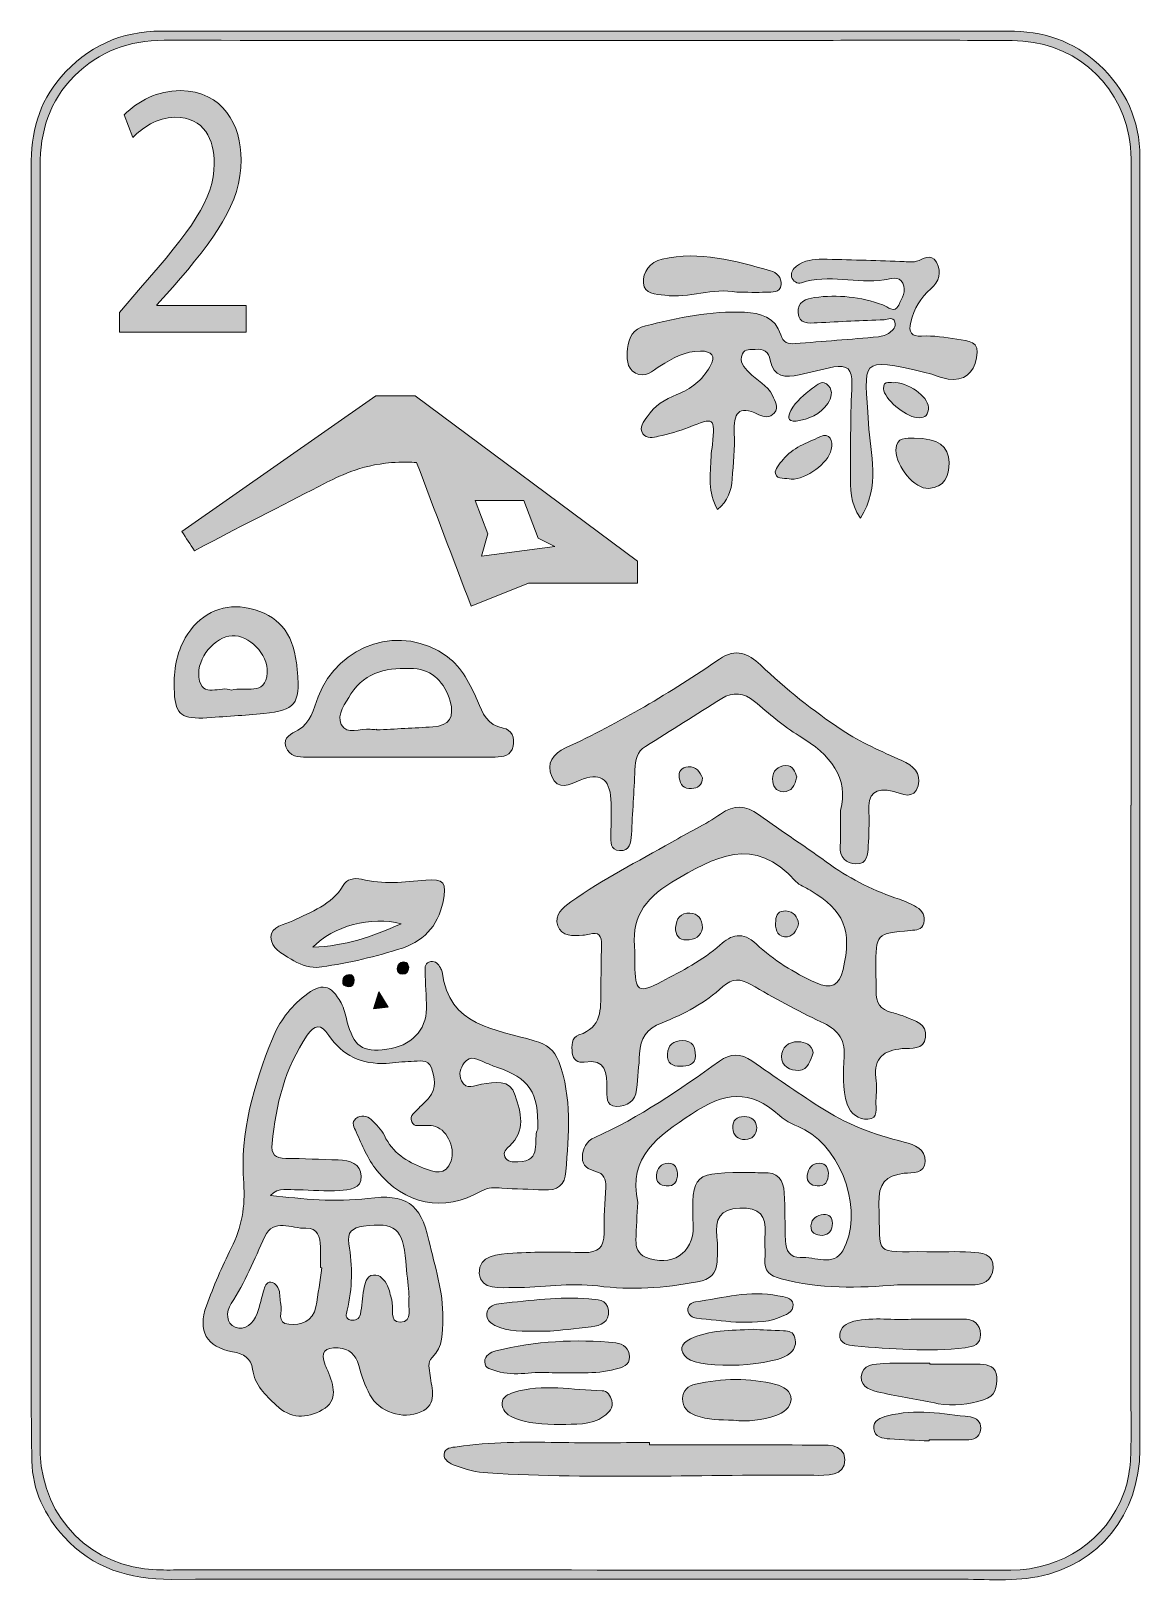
# Model space of a CAD drawing. Extents: x 587 to 898, y -3070 to -2635.
import ezdxf

# ---------------------------------------------------------------- set-up
doc = ezdxf.new("R2010")
doc.units = 0
doc.header["$MEASUREMENT"] = 0
doc.layers.add('Layer 1', color=7, linetype='Continuous', lineweight=0)

msp = doc.modelspace()

# ---------------------------------------------------------------- hatches: boundary and pattern name
at = {"layer": 'Layer 1', "true_color": 0x000000, "transparency": 33554687}
h = msp.add_hatch(color=18, dxfattribs=at)
h.dxf.hatch_style = 2
edge = h.paths.add_edge_path()
edge.add_spline(control_points=[(895.41, -2851.94), (895.41, -2851.94), (895.36, -2851.94), (895.36, -2851.94), (895.36, -2911.34), (895.36, -2970.74), (895.37, -3030.14), (895.37, -3035.15), (895.08, -3040.1), (893.31, -3044.87), (888.5, -3057.82), (876.08, -3066.27), (861.65, -3066.27), (784.38, -3066.26), (707.11, -3066.25), (629.85, -3066.23), (627.3, -3066.23), (624.75, -3066.3), (622.2, -3066.21), (604.01, -3065.56), (590.33, -3051.93), (589.61, -3033.77), (589.58, -3032.84), (589.59, -3031.91), (589.59, -3030.98), (589.59, -2911.6), (589.61, -2792.23), (589.55, -2672.85), (589.55, -2663.12), (592.17, -2654.58), (599.18, -2647.59), (606.14, -2640.65), (614.54, -2637.58), (624.31, -2637.58), (681.27, -2637.64), (738.24, -2637.61), (795.2, -2637.61), (817.48, -2637.61), (839.75, -2637.52), (862.02, -2637.65), (878.57, -2637.74), (891.67, -2648.55), (894.78, -2664.38), (895.61, -2668.62), (895.4, -2672.93), (895.4, -2677.22), (895.41, -2735.46), (895.41, -2793.7), (895.41, -2851.94)], knot_values=[0, 0, 0, 0, 1, 1, 1, 2, 2, 2, 3, 3, 3, 4, 4, 4, 5, 5, 5, 6, 6, 6, 7, 7, 7, 8, 8, 8, 9, 9, 9, 10, 10, 10, 11, 11, 11, 12, 12, 12, 13, 13, 13, 14, 14, 14, 15, 15, 15, 16, 16, 16, 16], degree=3, periodic=0)
edge = h.paths.add_edge_path()
edge.add_spline(control_points=[(897.84, -2903.79), (897.84, -2825.94), (897.86, -2748.09), (897.85, -2670.25), (897.85, -2659.94), (893.89, -2651.32), (886.35, -2644.33), (879.17, -2637.66), (870.53, -2634.99), (860.88, -2635.01), (840.81, -2635.04), (820.74, -2635.04), (800.67, -2635.04), (741.62, -2635.03), (682.56, -2635.02), (623.51, -2635.01), (612.17, -2635.01), (602.79, -2639.35), (595.36, -2647.91), (589.09, -2655.13), (587.01, -2663.64), (587.02, -2673.03), (587.1, -2732.55), (587.06, -2792.07), (587.06, -2851.58), (587.06, -2901.24), (587.05, -2950.89), (587.07, -3000.55), (587.07, -3012.26), (587.01, -3023.98), (587.24, -3035.69), (587.41, -3043.9), (590.77, -3050.94), (596.28, -3056.99), (604.35, -3065.84), (614.55, -3068.89), (626.3, -3068.87), (699.27, -3068.75), (772.25, -3068.84), (845.22, -3068.78), (853.21, -3068.76), (861.27, -3069.61), (869.19, -3068.14), (886.24, -3064.97), (897.84, -3050.51), (897.85, -3032.57), (897.89, -2989.64), (897.84, -2946.72), (897.84, -2903.79)], knot_values=[0, 0, 0, 0, 1, 1, 1, 2, 2, 2, 3, 3, 3, 4, 4, 4, 5, 5, 5, 6, 6, 6, 7, 7, 7, 8, 8, 8, 9, 9, 9, 10, 10, 10, 11, 11, 11, 12, 12, 12, 13, 13, 13, 14, 14, 14, 15, 15, 15, 16, 16, 16, 16], degree=3, periodic=0)
at = {"layer": 'Layer 1', "true_color": 0x1b2251, "transparency": 33554687}
h = msp.add_hatch(color=179, dxfattribs=at)
h.dxf.hatch_style = 2
edge = h.paths.add_edge_path()
edge.add_spline(control_points=[(622.3, -2711.9), (622.3, -2711.9), (622.3, -2711.7), (622.3, -2711.7), (622.3, -2711.7), (626.75, -2706.78), (626.75, -2706.78), (638.47, -2693.27), (645.92, -2683.34), (645.92, -2671.05), (645.92, -2661.53), (640.87, -2651.7), (628.89, -2651.7), (622.47, -2651.7), (617, -2654.57), (613.15, -2658.46), (613.15, -2658.46), (615.54, -2664.81), (615.54, -2664.81), (618.11, -2662.25), (622.3, -2659.17), (627.35, -2659.17), (635.65, -2659.17), (638.39, -2665.42), (638.39, -2672.18), (638.3, -2682.21), (631.89, -2690.81), (617.68, -2706.99), (617.68, -2706.99), (611.78, -2713.85), (611.78, -2713.85), (611.78, -2713.85), (611.78, -2719.38), (611.78, -2719.38), (611.78, -2719.38), (647.29, -2719.38), (647.29, -2719.38), (647.29, -2719.38), (647.29, -2711.9), (647.29, -2711.9), (647.29, -2711.9), (622.3, -2711.9), (622.3, -2711.9)], knot_values=[0, 0, 0, 0, 1, 1, 1, 2, 2, 2, 3, 3, 3, 4, 4, 4, 5, 5, 5, 6, 6, 6, 7, 7, 7, 8, 8, 8, 9, 9, 9, 10, 10, 10, 11, 11, 11, 12, 12, 12, 13, 13, 13, 14, 14, 14, 14], degree=3, periodic=0)
h = msp.add_hatch(color=179, dxfattribs=at)
h.dxf.hatch_style = 2
edge = h.paths.add_edge_path()
edge.add_spline(control_points=[(819.51, -2771.51), (816.57, -2767.24), (816.72, -2763.11), (816.73, -2759.1), (816.73, -2750.69), (816.75, -2742.26), (817.15, -2733.86), (817.35, -2729.75), (815.72, -2728.44), (812.03, -2729.13), (808.78, -2729.74), (805.56, -2730.59), (802.32, -2731.31), (798.53, -2732.16), (795.19, -2732.05), (794.26, -2727.22), (793.81, -2724.89), (792.36, -2723.89), (790.04, -2724.2), (788.75, -2724.37), (787.14, -2723.89), (786.42, -2725.49), (785.41, -2727.73), (786.99, -2729.19), (788.26, -2730.63), (790.33, -2732.95), (793.54, -2734.13), (794.87, -2737.17), (795.55, -2738.72), (796.85, -2740.36), (795.35, -2742.05), (794.14, -2743.42), (792.45, -2743.24), (791.01, -2742.51), (785.13, -2739.53), (783.96, -2742.25), (784.17, -2747.64), (784.34, -2751.93), (783.86, -2756.24), (783.58, -2760.54), (783.37, -2763.73), (782.35, -2766.59), (779.46, -2769.11), (776.67, -2764.26), (777.41, -2759.27), (777.66, -2754.37), (777.71, -2753.2), (777.9, -2752.03), (778.01, -2750.86), (778.72, -2743.19), (778.64, -2743.19), (771.33, -2746.06), (768.62, -2747.13), (765.76, -2747.9), (762.91, -2748.55), (761.47, -2748.87), (759.56, -2749.31), (758.54, -2747.84), (757.31, -2746.05), (758.82, -2744.47), (759.75, -2743.06), (761.77, -2740.03), (764.69, -2738.14), (768.07, -2736.85), (772.03, -2735.34), (775.17, -2732.82), (777.32, -2729.08), (779.12, -2725.94), (777.84, -2724.7), (774.7, -2724.68), (770.41, -2724.66), (766.86, -2726.68), (763.32, -2728.88), (761.28, -2730.13), (759.18, -2732.43), (756.42, -2730.82), (753.84, -2729.29), (753.99, -2726.59), (754.25, -2723.98), (754.56, -2720.8), (755.77, -2718.5), (759.23, -2717.62), (768.37, -2715.3), (777.55, -2713.41), (787.03, -2713.81), (791.5, -2714.01), (795.69, -2715.08), (797.17, -2720.15), (797.81, -2722.31), (799.25, -2722.75), (801.2, -2722.59), (808.98, -2721.95), (816.77, -2721.37), (824.54, -2720.67), (825.64, -2720.58), (826.83, -2720.12), (827.73, -2719.48), (828.64, -2718.84), (829.64, -2717.82), (829.2, -2716.54), (828.65, -2714.9), (827.24, -2715.84), (826.19, -2715.88), (819.94, -2716.14), (813.68, -2716.4), (807.43, -2716.75), (804.98, -2716.89), (802.33, -2717.18), (802.03, -2713.93), (801.74, -2710.9), (804.35, -2709.98), (806.68, -2709.67), (813.18, -2708.8), (819.55, -2709.47), (825.76, -2711.72), (827.2, -2712.24), (829.03, -2714.27), (830.25, -2711.79), (831.15, -2709.95), (832.47, -2707.76), (831.42, -2705.67), (830.28, -2703.4), (828.07, -2704.44), (826.18, -2704.73), (818.48, -2705.88), (810.64, -2702.98), (802.96, -2705.54), (801.85, -2705.91), (800.6, -2705.14), (800.24, -2703.84), (799.87, -2702.54), (800.66, -2701.63), (801.63, -2700.87), (803.78, -2699.21), (806.33, -2698.9), (808.88, -2698.94), (816.11, -2699.06), (823.35, -2699.33), (830.59, -2699.53), (832.14, -2699.57), (833.77, -2699.91), (835.21, -2699.52), (837.19, -2699), (839.16, -2697.01), (840.8, -2699.8), (842.43, -2702.6), (841.53, -2705.26), (839.28, -2707.19), (836.32, -2709.73), (834.6, -2712.79), (833.65, -2716.53), (832.9, -2719.46), (833.8, -2720.67), (836.68, -2720.48), (840.04, -2720.27), (843.29, -2720.88), (846.58, -2721.36), (849.84, -2721.84), (853.14, -2721.78), (852.09, -2726.61), (851.16, -2730.9), (848.62, -2733.17), (844.16, -2732.54), (842.06, -2732.24), (840.06, -2731.23), (837.98, -2730.73), (818.44, -2726.11), (820.81, -2727.19), (821.8, -2744.96), (822.28, -2753.54), (825.28, -2762.43), (819.51, -2771.51)], knot_values=[0, 0, 0, 0, 1, 1, 1, 2, 2, 2, 3, 3, 3, 4, 4, 4, 5, 5, 5, 6, 6, 6, 7, 7, 7, 8, 8, 8, 9, 9, 9, 10, 10, 10, 11, 11, 11, 12, 12, 12, 13, 13, 13, 14, 14, 14, 15, 15, 15, 16, 16, 16, 17, 17, 17, 18, 18, 18, 19, 19, 19, 20, 20, 20, 21, 21, 21, 22, 22, 22, 23, 23, 23, 24, 24, 24, 25, 25, 25, 26, 26, 26, 27, 27, 27, 28, 28, 28, 29, 29, 29, 30, 30, 30, 31, 31, 31, 32, 32, 32, 33, 33, 33, 34, 34, 34, 35, 35, 35, 36, 36, 36, 37, 37, 37, 38, 38, 38, 39, 39, 39, 40, 40, 40, 41, 41, 41, 42, 42, 42, 43, 43, 43, 44, 44, 44, 45, 45, 45, 46, 46, 46, 47, 47, 47, 48, 48, 48, 49, 49, 49, 50, 50, 50, 51, 51, 51, 52, 52, 52, 53, 53, 53, 54, 54, 54, 55, 55, 55, 56, 56, 56, 57, 57, 57, 57], degree=3, periodic=0)
h = msp.add_hatch(color=179, dxfattribs=at)
h.dxf.hatch_style = 2
edge = h.paths.add_edge_path()
edge.add_spline(control_points=[(784.85, -2708.19), (778.11, -2706.76), (771.5, -2710.04), (764.65, -2709.04), (762.13, -2708.67), (758.9, -2708.75), (758.71, -2705.65), (758.51, -2702.45), (760.29, -2699.76), (763.97, -2698.92), (774.47, -2696.53), (784.4, -2699.37), (794.32, -2702.16), (796.05, -2702.65), (797.49, -2704.09), (797.27, -2706.06), (797, -2708.51), (794.76, -2708.08), (793.13, -2708.16), (790.41, -2708.28), (787.68, -2708.19), (784.85, -2708.19)], knot_values=[0, 0, 0, 0, 1, 1, 1, 2, 2, 2, 3, 3, 3, 4, 4, 4, 5, 5, 5, 6, 6, 6, 7, 7, 7, 7], degree=3, periodic=0)
h = msp.add_hatch(color=179, dxfattribs=at)
h.dxf.hatch_style = 2
edge = h.paths.add_edge_path()
edge.add_spline(control_points=[(801.5, -2744.33), (798.84, -2744.37), (799.14, -2743.03), (800.04, -2741.36), (801.48, -2738.7), (803.72, -2736.83), (806.1, -2735.09), (807.49, -2734.08), (808.93, -2732.45), (810.6, -2734.41), (811.93, -2735.96), (811.36, -2737.79), (810.36, -2739.32), (808.29, -2742.5), (805.05, -2743.75), (801.5, -2744.33)], knot_values=[0, 0, 0, 0, 1, 1, 1, 2, 2, 2, 3, 3, 3, 4, 4, 4, 5, 5, 5, 5], degree=3, periodic=0)
h = msp.add_hatch(color=179, dxfattribs=at)
h.dxf.hatch_style = 2
edge = h.paths.add_edge_path()
edge.add_spline(control_points=[(829.22, -2733.49), (833.97, -2733.89), (838.94, -2737.95), (838.59, -2741.02), (838.36, -2743.05), (837.16, -2743.52), (835.31, -2743.32), (831.95, -2742.96), (826.07, -2737.97), (826, -2735.26), (825.92, -2732.46), (828.11, -2733.84), (829.22, -2733.49)], knot_values=[0, 0, 0, 0, 1, 1, 1, 2, 2, 2, 3, 3, 3, 4, 4, 4, 4], degree=3, periodic=0)
at = {"layer": 'Layer 1', "true_color": 0xe2a025, "transparency": 33554687}
h = msp.add_hatch(color=42, dxfattribs=at)
h.dxf.hatch_style = 2
edge = h.paths.add_edge_path()
edge.add_spline(control_points=[(713.31, -2782.17), (713.31, -2782.17), (715.07, -2775.92), (715.07, -2775.92), (715.07, -2775.92), (711.55, -2766.52), (711.55, -2766.52), (711.55, -2766.52), (725.19, -2766.52), (725.19, -2766.52), (725.19, -2766.52), (729.17, -2777.09), (729.17, -2777.09), (729.17, -2777.09), (733.87, -2779.44), (733.87, -2779.44), (733.87, -2779.44), (713.31, -2782.17), (713.31, -2782.17)], knot_values=[0, 0, 0, 0, 1, 1, 1, 2, 2, 2, 3, 3, 3, 4, 4, 4, 5, 5, 5, 6, 6, 6, 6], degree=3, periodic=0)
edge = h.paths.add_edge_path()
edge.add_spline(control_points=[(694.67, -2737.18), (694.67, -2737.18), (683.65, -2737.18), (683.65, -2737.18), (683.65, -2737.18), (629.33, -2775.25), (629.33, -2775.25), (630.49, -2777.04), (631.65, -2778.83), (632.81, -2780.62), (647.8, -2772.7), (660.2, -2766.47), (669.24, -2761.82), (672.9, -2759.94), (679.22, -2756.66), (688.04, -2755.94), (691, -2755.7), (693.46, -2755.81), (695.1, -2755.94), (700.19, -2769.35), (705.29, -2782.76), (710.39, -2796.18), (710.39, -2796.18), (726.48, -2789.68), (726.48, -2789.68), (726.48, -2789.68), (757.01, -2789.68), (757.01, -2789.68), (757.01, -2789.68), (757.01, -2783.59), (757.01, -2783.59), (757.01, -2783.59), (694.67, -2737.18), (694.67, -2737.18)], knot_values=[0, 0, 0, 0, 1, 1, 1, 2, 2, 2, 3, 3, 3, 4, 4, 4, 5, 5, 5, 6, 6, 6, 7, 7, 7, 8, 8, 8, 9, 9, 9, 10, 10, 10, 11, 11, 11, 11], degree=3, periodic=0)
at = {"layer": 'Layer 1', "true_color": 0x1b2251, "transparency": 33554687}
h = msp.add_hatch(color=179, dxfattribs=at)
h.dxf.hatch_style = 2
edge = h.paths.add_edge_path()
edge.add_spline(control_points=[(800.11, -2760.6), (798.66, -2760.04), (796.18, -2760.97), (795.67, -2758.98), (795.4, -2757.92), (796.89, -2756.26), (797.83, -2755.06), (800.48, -2751.71), (804.56, -2750.41), (808.18, -2748.7), (810.97, -2747.38), (811.89, -2749.78), (811.33, -2752.28), (810.46, -2756.15), (804.38, -2760.6), (800.11, -2760.6)], knot_values=[0, 0, 0, 0, 1, 1, 1, 2, 2, 2, 3, 3, 3, 4, 4, 4, 5, 5, 5, 5], degree=3, periodic=0)
h = msp.add_hatch(color=179, dxfattribs=at)
h.dxf.hatch_style = 2
edge = h.paths.add_edge_path()
edge.add_spline(control_points=[(834.61, -2749.06), (841.31, -2749.11), (844.34, -2751.29), (844.36, -2755.88), (844.38, -2759.83), (843.08, -2762.86), (838.63, -2763.15), (834.76, -2763.4), (829.52, -2757.1), (829.48, -2752.48), (829.44, -2748.4), (832.5, -2749.3), (834.61, -2749.06)], knot_values=[0, 0, 0, 0, 1, 1, 1, 2, 2, 2, 3, 3, 3, 4, 4, 4, 4], degree=3, periodic=0)
at = {"layer": 'Layer 1', "true_color": 0x831618, "transparency": 33554687}
h = msp.add_hatch(color=246, dxfattribs=at)
h.dxf.hatch_style = 2
edge = h.paths.add_edge_path()
edge.add_spline(control_points=[(643.17, -2819.72), (646.93, -2818.53), (652.81, -2821.6), (653.23, -2814.82), (653.56, -2809.54), (647.98, -2804.18), (643.39, -2804.44), (638.58, -2804.7), (633.42, -2810.66), (634.08, -2816.07), (634.86, -2822.43), (640.29, -2818.17), (643.17, -2819.72)], knot_values=[0, 0, 0, 0, 1, 1, 1, 2, 2, 2, 3, 3, 3, 4, 4, 4, 4], degree=3, periodic=0)
edge = h.paths.add_edge_path()
edge.add_spline(control_points=[(635.18, -2827.52), (628.79, -2827.62), (627.33, -2826.29), (627.14, -2819.14), (627.02, -2814.2), (627.72, -2809.4), (630.26, -2805.02), (633.96, -2798.67), (640.3, -2795.42), (646.87, -2796.51), (655.16, -2797.89), (659.78, -2802.41), (661.18, -2810.54), (661.41, -2811.89), (661.58, -2813.25), (661.7, -2814.61), (662.47, -2823.49), (661.02, -2825.36), (652.29, -2826.24), (646.85, -2826.79), (641.39, -2827.07), (635.18, -2827.52)], knot_values=[0, 0, 0, 0, 1, 1, 1, 2, 2, 2, 3, 3, 3, 4, 4, 4, 5, 5, 5, 6, 6, 6, 7, 7, 7, 7], degree=3, periodic=0)
h = msp.add_hatch(color=246, dxfattribs=at)
h.dxf.hatch_style = 2
edge = h.paths.add_edge_path()
edge.add_spline(control_points=[(683.85, -2830.67), (683.85, -2830.73), (683.85, -2830.8), (683.86, -2830.86), (689.12, -2830.57), (694.39, -2830.3), (699.65, -2829.97), (704.31, -2829.68), (705.75, -2827.17), (704.5, -2822.8), (703, -2817.58), (699.62, -2813.97), (694.26, -2813.67), (687.52, -2813.29), (680.8, -2814.27), (676.71, -2820.75), (675.07, -2823.34), (672.63, -2826.48), (674, -2829.35), (675.5, -2832.46), (679.32, -2830.28), (682.09, -2830.66), (682.66, -2830.74), (683.26, -2830.67), (683.85, -2830.67)], knot_values=[0, 0, 0, 0, 1, 1, 1, 2, 2, 2, 3, 3, 3, 4, 4, 4, 5, 5, 5, 6, 6, 6, 7, 7, 7, 8, 8, 8, 8], degree=3, periodic=0)
edge = h.paths.add_edge_path()
edge.add_spline(control_points=[(690.13, -2838.44), (681.52, -2838.45), (672.91, -2838.46), (664.31, -2838.45), (661.9, -2838.44), (659.37, -2838.36), (658.48, -2835.58), (657.57, -2832.74), (660.05, -2831.92), (661.85, -2830.88), (665.45, -2828.81), (666.15, -2825.05), (667.47, -2821.6), (673.21, -2806.6), (691.1, -2800.98), (703.65, -2810.27), (707.89, -2813.4), (710.14, -2817.99), (712.15, -2822.69), (713.62, -2826.12), (714.85, -2829.54), (719.38, -2830.31), (721.81, -2830.72), (722.63, -2833.14), (722.15, -2835.42), (721.6, -2838), (719.39, -2838.44), (717.09, -2838.44), (708.1, -2838.44), (699.12, -2838.44), (690.13, -2838.44)], knot_values=[0, 0, 0, 0, 1, 1, 1, 2, 2, 2, 3, 3, 3, 4, 4, 4, 5, 5, 5, 6, 6, 6, 7, 7, 7, 8, 8, 8, 9, 9, 9, 10, 10, 10, 10], degree=3, periodic=0)
at = {"layer": 'Layer 1', "true_color": 0x0f592d, "transparency": 33554687}
h = msp.add_hatch(color=118, dxfattribs=at)
h.dxf.hatch_style = 2
edge = h.paths.add_edge_path()
edge.add_spline(control_points=[(813.89, -2853.45), (816.37, -2844.35), (811.1, -2837.72), (802.36, -2832.49), (797.86, -2829.79), (793.87, -2826.21), (789.8, -2822.84), (786.83, -2820.38), (783.83, -2820.07), (780.64, -2822.04), (773.49, -2826.47), (766.38, -2830.96), (759.27, -2835.45), (756.85, -2836.97), (756.35, -2839.31), (756.28, -2842.04), (756.1, -2848.08), (755.61, -2854.12), (755.34, -2860.16), (755.23, -2862.49), (754.91, -2864.77), (752.01, -2864.66), (749.2, -2864.55), (749.59, -2862.14), (749.59, -2860.2), (749.59, -2856.88), (749.71, -2853.54), (749.55, -2850.22), (749.27, -2844.49), (746.24, -2842.61), (740.96, -2844.89), (737.98, -2846.17), (734.74, -2847.94), (732.97, -2843.86), (731.4, -2840.26), (733.36, -2837.47), (736.86, -2835.86), (752.03, -2828.9), (766.28, -2820.35), (780.04, -2810.98), (784.58, -2807.88), (788.08, -2809.35), (791.51, -2812.64), (798.59, -2819.42), (806.22, -2825.47), (814.41, -2830.91), (819.69, -2834.41), (825.4, -2836.88), (831.12, -2839.39), (834.38, -2840.83), (836.64, -2842.9), (835.67, -2846.52), (834.57, -2850.61), (831.15, -2848.72), (828.84, -2848.11), (823.45, -2846.69), (821.63, -2848.77), (821.89, -2853.94), (822.05, -2857.06), (821.86, -2860.2), (821.72, -2863.33), (821.62, -2865.7), (821.51, -2868.49), (818.27, -2868.37), (815.47, -2868.26), (813.65, -2866.61), (813.85, -2863.34), (814.02, -2860.61), (813.89, -2857.86), (813.89, -2853.45)], knot_values=[0, 0, 0, 0, 1, 1, 1, 2, 2, 2, 3, 3, 3, 4, 4, 4, 5, 5, 5, 6, 6, 6, 7, 7, 7, 8, 8, 8, 9, 9, 9, 10, 10, 10, 11, 11, 11, 12, 12, 12, 13, 13, 13, 14, 14, 14, 15, 15, 15, 16, 16, 16, 17, 17, 17, 18, 18, 18, 19, 19, 19, 20, 20, 20, 21, 21, 21, 22, 22, 22, 23, 23, 23, 23], degree=3, periodic=0)
h = msp.add_hatch(color=118, dxfattribs=at)
h.dxf.hatch_style = 2
edge = h.paths.add_edge_path()
edge.add_spline(control_points=[(775.2, -2844.3), (775.13, -2846.48), (773.84, -2847.11), (772.19, -2847.28), (770.01, -2847.5), (769.07, -2846.12), (768.73, -2844.29), (768.39, -2842.42), (769.49, -2841.31), (771.22, -2841.17), (773.52, -2840.97), (774.52, -2842.62), (775.2, -2844.3)], knot_values=[0, 0, 0, 0, 1, 1, 1, 2, 2, 2, 3, 3, 3, 4, 4, 4, 4], degree=3, periodic=0)
h = msp.add_hatch(color=118, dxfattribs=at)
h.dxf.hatch_style = 2
edge = h.paths.add_edge_path()
edge.add_spline(control_points=[(801.65, -2844.01), (801.2, -2846.46), (800.19, -2848.18), (797.9, -2848.15), (795.81, -2848.12), (794.86, -2846.42), (794.89, -2844.56), (794.92, -2842.35), (796.32, -2840.95), (798.55, -2840.85), (800.88, -2840.75), (801.13, -2842.71), (801.65, -2844.01)], knot_values=[0, 0, 0, 0, 1, 1, 1, 2, 2, 2, 3, 3, 3, 4, 4, 4, 4], degree=3, periodic=0)
h = msp.add_hatch(color=118, dxfattribs=at)
h.dxf.hatch_style = 2
edge = h.paths.add_edge_path()
edge.add_spline(control_points=[(756.31, -2893), (756.31, -2894.17), (756.32, -2895.34), (756.31, -2896.52), (756.25, -2904.06), (757.37, -2904.87), (763.82, -2901.36), (769.47, -2898.29), (775.3, -2895.52), (780.15, -2891.11), (783.28, -2888.26), (786.47, -2887.18), (790.34, -2890.83), (795.17, -2895.39), (800.85, -2898.87), (806.97, -2901.65), (811.32, -2903.62), (813.61, -2902.45), (814.66, -2897.96), (817.23, -2886.89), (815.05, -2881.6), (805.42, -2875.73), (804.09, -2874.92), (802.43, -2874.41), (801.44, -2873.3), (789.67, -2860.12), (778.69, -2866.35), (766.68, -2873.52), (758.6, -2878.34), (755.16, -2884.03), (756.31, -2893)], knot_values=[0, 0, 0, 0, 1, 1, 1, 2, 2, 2, 3, 3, 3, 4, 4, 4, 5, 5, 5, 6, 6, 6, 7, 7, 7, 8, 8, 8, 9, 9, 9, 10, 10, 10, 10], degree=3, periodic=0)
edge = h.paths.add_edge_path()
edge.add_spline(control_points=[(743.55, -2888.09), (742.9, -2888.2), (742.32, -2888.35), (741.74, -2888.38), (738.97, -2888.51), (735.74, -2888.81), (734.65, -2885.7), (733.6, -2882.67), (736.14, -2880.62), (738.37, -2879.03), (747.3, -2872.64), (757.11, -2867.72), (766.61, -2862.29), (771.19, -2859.67), (776, -2857.39), (780.32, -2854.4), (784.17, -2851.74), (787.33, -2851.91), (790.99, -2854.55), (797.64, -2859.36), (804.5, -2863.87), (811.17, -2868.66), (817.11, -2872.92), (823.59, -2876.01), (830.5, -2878.3), (832.15, -2878.85), (833.77, -2879.62), (835.28, -2880.5), (836.94, -2881.45), (837.77, -2882.96), (837.27, -2884.95), (836.77, -2886.95), (835.14, -2886.9), (833.55, -2887.04), (823.86, -2887.89), (823.86, -2887.9), (823.84, -2897.61), (823.84, -2899.76), (823.96, -2901.91), (823.89, -2904.06), (823.79, -2907.23), (825.1, -2909.25), (828.25, -2910.03), (829.58, -2910.35), (830.9, -2910.76), (832.16, -2911.28), (834.82, -2912.38), (838.29, -2913.12), (837.79, -2916.93), (837.29, -2920.72), (833.8, -2919.89), (831.2, -2920.15), (826.22, -2920.64), (823.11, -2922.66), (823.87, -2928.37), (824.16, -2930.48), (824, -2932.68), (823.85, -2934.82), (823.72, -2936.79), (824.8, -2939.78), (821.6, -2939.93), (819.03, -2940.05), (816.78, -2938.5), (815.83, -2935.74), (814.33, -2931.36), (814.72, -2926.77), (814.97, -2922.35), (815.27, -2917.09), (812.88, -2914.68), (808.46, -2912.64), (801.73, -2909.52), (795.22, -2905.91), (788.81, -2902.18), (785.81, -2900.44), (783.57, -2900.38), (780.97, -2902.77), (776.02, -2907.33), (770.09, -2910.48), (763.9, -2912.88), (759.58, -2914.56), (757.78, -2917.25), (757.6, -2921.62), (757.46, -2924.94), (757.04, -2928.24), (756.79, -2931.56), (756.52, -2935.09), (753.94, -2936.29), (751.14, -2936.33), (747.97, -2936.36), (748.49, -2933.28), (748.45, -2931.39), (748.33, -2927.01), (748.48, -2922.88), (742.07, -2923.91), (740.38, -2924.18), (738.96, -2923.35), (738.74, -2921.41), (738.52, -2919.41), (738.48, -2916.97), (740.61, -2916.29), (747.1, -2914.23), (746.72, -2909.09), (746.75, -2903.96), (746.77, -2899.66), (746.85, -2895.36), (746.96, -2891.06), (747.03, -2888.57), (746.17, -2887.28), (743.55, -2888.09)], knot_values=[0, 0, 0, 0, 1, 1, 1, 2, 2, 2, 3, 3, 3, 4, 4, 4, 5, 5, 5, 6, 6, 6, 7, 7, 7, 8, 8, 8, 9, 9, 9, 10, 10, 10, 11, 11, 11, 12, 12, 12, 13, 13, 13, 14, 14, 14, 15, 15, 15, 16, 16, 16, 17, 17, 17, 18, 18, 18, 19, 19, 19, 20, 20, 20, 21, 21, 21, 22, 22, 22, 23, 23, 23, 24, 24, 24, 25, 25, 25, 26, 26, 26, 27, 27, 27, 28, 28, 28, 29, 29, 29, 30, 30, 30, 31, 31, 31, 32, 32, 32, 33, 33, 33, 34, 34, 34, 35, 35, 35, 36, 36, 36, 36], degree=3, periodic=0)
at = {"layer": 'Layer 1', "true_color": 0x1b2251, "transparency": 33554687}
h = msp.add_hatch(color=179, dxfattribs=at)
h.dxf.hatch_style = 2
edge = h.paths.add_edge_path()
edge.add_spline(control_points=[(690.76, -2885.16), (682.47, -2882.9), (671.64, -2885.84), (666.01, -2891.71), (675.03, -2891.49), (682.37, -2888.81), (690.76, -2885.16)], knot_values=[0, 0, 0, 0, 1, 1, 1, 2, 2, 2, 2], degree=3, periodic=0)
edge = h.paths.add_edge_path()
edge.add_spline(control_points=[(667.05, -2897.37), (664.41, -2897.39), (662.08, -2896.42), (659.9, -2895.08), (657.41, -2893.55), (654.21, -2891.98), (654.27, -2888.9), (654.33, -2885.75), (658.07, -2885.48), (660.4, -2884.31), (665.58, -2881.71), (671.25, -2879.94), (674.49, -2874.48), (675.56, -2872.66), (677.55, -2872.18), (679.65, -2872.69), (685.64, -2874.16), (691.64, -2873.53), (697.66, -2872.91), (702.74, -2872.38), (703.66, -2873.86), (702.53, -2878.98), (700.94, -2886.14), (697.07, -2890.2), (689.78, -2892.41), (682.28, -2894.68), (674.8, -2896.52), (667.05, -2897.37)], knot_values=[0, 0, 0, 0, 1, 1, 1, 2, 2, 2, 3, 3, 3, 4, 4, 4, 5, 5, 5, 6, 6, 6, 7, 7, 7, 8, 8, 8, 9, 9, 9, 9], degree=3, periodic=0)
at = {"layer": 'Layer 1', "true_color": 0x0f592d, "transparency": 33554687}
h = msp.add_hatch(color=118, dxfattribs=at)
h.dxf.hatch_style = 2
edge = h.paths.add_edge_path()
edge.add_spline(control_points=[(802.2, -2885.16), (801.53, -2887.25), (800.47, -2889.03), (798.26, -2888.78), (795.84, -2888.5), (795.62, -2886.4), (795.77, -2884.36), (795.9, -2882.59), (796.63, -2881.47), (798.6, -2881.58), (800.96, -2881.7), (801.87, -2883.17), (802.2, -2885.16)], knot_values=[0, 0, 0, 0, 1, 1, 1, 2, 2, 2, 3, 3, 3, 4, 4, 4, 4], degree=3, periodic=0)
h = msp.add_hatch(color=118, dxfattribs=at)
h.dxf.hatch_style = 2
edge = h.paths.add_edge_path()
edge.add_spline(control_points=[(775.2, -2886.27), (774.92, -2888.79), (772.99, -2889.67), (770.72, -2889.7), (768.62, -2889.72), (767.58, -2888.3), (767.72, -2886.22), (767.89, -2883.76), (769.13, -2882.04), (771.72, -2882.18), (773.91, -2882.31), (775.22, -2883.72), (775.2, -2886.27)], knot_values=[0, 0, 0, 0, 1, 1, 1, 2, 2, 2, 3, 3, 3, 4, 4, 4, 4], degree=3, periodic=0)
at = {"layer": 'Layer 1', "true_color": 0x1b2251, "transparency": 33554687}
h = msp.add_hatch(color=179, dxfattribs=at)
h.dxf.hatch_style = 2
edge = h.paths.add_edge_path()
edge.add_spline(control_points=[(729.06, -2942.72), (729.38, -2932.35), (726.67, -2928.42), (717.49, -2925.35), (716.38, -2924.98), (715.32, -2924.45), (714.24, -2924.01), (712.28, -2923.21), (710.24, -2921.78), (708.45, -2924.17), (707.37, -2925.63), (706.8, -2927.35), (707.67, -2929.14), (709.07, -2932.02), (711.34, -2930.35), (713.31, -2930.11), (716.99, -2929.66), (721.24, -2928.47), (722.77, -2933.27), (724.3, -2938.06), (725.84, -2943.22), (721.1, -2947.46), (720.23, -2948.24), (719.29, -2949.26), (719.85, -2950.5), (720.52, -2951.98), (722.09, -2951.87), (723.45, -2951.87), (730.71, -2951.84), (727.47, -2945.64), (729.06, -2942.72)], knot_values=[0, 0, 0, 0, 1, 1, 1, 2, 2, 2, 3, 3, 3, 4, 4, 4, 5, 5, 5, 6, 6, 6, 7, 7, 7, 8, 8, 8, 9, 9, 9, 10, 10, 10, 10], degree=3, periodic=0)
edge = h.paths.add_edge_path()
edge.add_spline(control_points=[(692.96, -2988.23), (692.75, -2986.28), (692.32, -2983), (692.06, -2979.7), (691.37, -2970.61), (689.07, -2968.74), (680.18, -2969.88), (677.08, -2970.29), (675.53, -2971.67), (676.09, -2974.88), (677.18, -2981.11), (677.13, -2987.31), (675.63, -2993.47), (675.35, -2994.62), (674.96, -2995.89), (676.65, -2996.21), (677.93, -2996.46), (679.11, -2995.89), (679.36, -2994.59), (679.8, -2992.31), (679.8, -2989.94), (680.27, -2987.66), (680.61, -2986.01), (680.93, -2983.8), (682.99, -2983.59), (684.85, -2983.41), (686.15, -2985.01), (686.94, -2986.63), (687.52, -2987.83), (687.74, -2989.21), (688.12, -2990.51), (688.77, -2992.76), (687.26, -2996.87), (690.5, -2996.82), (694.28, -2996.76), (692.52, -2992.62), (692.95, -2990.18), (692.99, -2989.99), (692.96, -2989.79), (692.96, -2988.23)], knot_values=[0, 0, 0, 0, 1, 1, 1, 2, 2, 2, 3, 3, 3, 4, 4, 4, 5, 5, 5, 6, 6, 6, 7, 7, 7, 8, 8, 8, 9, 9, 9, 10, 10, 10, 11, 11, 11, 12, 12, 12, 13, 13, 13, 13], degree=3, periodic=0)
edge = h.paths.add_edge_path()
edge.add_spline(control_points=[(668.55, -2981.57), (668.42, -2981.56), (668.29, -2981.54), (668.16, -2981.53), (668.16, -2979.58), (668.21, -2977.62), (668.14, -2975.67), (668.05, -2972.97), (667.52, -2970.36), (664.05, -2970.49), (660.07, -2970.64), (654.91, -2967.55), (652.52, -2972.81), (649.62, -2979.2), (647.04, -2985.68), (643.11, -2991.57), (641.57, -2993.87), (641.7, -2997.22), (644.27, -2998.25), (646.97, -2999.33), (649.4, -2997.18), (650.42, -2994.33), (651.2, -2992.13), (651.64, -2989.82), (652.36, -2987.59), (652.71, -2986.51), (653.27, -2985.15), (654.73, -2985.66), (655.49, -2985.92), (656.24, -2986.92), (656.5, -2987.74), (656.9, -2989.01), (656.73, -2990.46), (657.06, -2991.76), (657.56, -2993.75), (655.63, -2997.1), (659.28, -2997.39), (662.7, -2997.67), (666.05, -2996.67), (666.85, -2992.52), (667.54, -2988.89), (667.99, -2985.22), (668.55, -2981.57)], knot_values=[0, 0, 0, 0, 1, 1, 1, 2, 2, 2, 3, 3, 3, 4, 4, 4, 5, 5, 5, 6, 6, 6, 7, 7, 7, 8, 8, 8, 9, 9, 9, 10, 10, 10, 11, 11, 11, 12, 12, 12, 13, 13, 13, 14, 14, 14, 14], degree=3, periodic=0)
edge = h.paths.add_edge_path()
edge.add_spline(control_points=[(654.14, -2961.27), (663.28, -2962.31), (672.35, -2963.25), (681.44, -2962.12), (692.14, -2960.8), (696.18, -2963.38), (698.55, -2973.92), (700.18, -2981.15), (702.61, -2988.23), (702.44, -2995.8), (702.35, -2999.74), (702.64, -3003.61), (699.44, -3006.71), (698.04, -3008.08), (698.66, -3009.95), (698.87, -3011.73), (699.32, -3015.44), (701.12, -3019.81), (696.29, -3021.97), (691.18, -3024.26), (684.65, -3021.98), (681.98, -3017.12), (680.59, -3014.58), (679.68, -3011.73), (678.87, -3008.93), (678, -3005.92), (676.3, -3004.21), (673.14, -3004), (669.41, -3003.76), (667.92, -3005.15), (669.5, -3008.86), (669.73, -3009.4), (669.96, -3009.94), (670.19, -3010.48), (671.84, -3014.45), (673.28, -3018.78), (668.66, -3021.41), (664.38, -3023.85), (659.63, -3023.94), (655.69, -3020.07), (652.76, -3017.21), (649.71, -3014.47), (649.12, -3009.98), (648.71, -3006.9), (646.68, -3005.63), (643.5, -3005.07), (636.22, -3003.8), (633.63, -2999.2), (636.18, -2992.19), (638.19, -2986.7), (640.51, -2981.29), (643.13, -2976.06), (646.03, -2970.26), (647.13, -2964.21), (646.63, -2957.87), (645.52, -2943.6), (649.47, -2930.37), (654.66, -2917.39), (656.58, -2912.57), (659.67, -2908.59), (663.74, -2905.33), (668.35, -2901.64), (671.13, -2902.1), (673.93, -2907.35), (674.75, -2908.87), (675.14, -2910.64), (675.58, -2912.34), (677.48, -2919.58), (679.75, -2921.23), (686.75, -2920.34), (693.39, -2919.5), (697.89, -2914.96), (697.85, -2908.96), (697.83, -2905.45), (697.55, -2901.93), (697.46, -2898.41), (697.44, -2897.25), (697.47, -2895.98), (699.07, -2895.74), (700.51, -2895.52), (701.16, -2896.52), (701.77, -2897.54), (701.97, -2897.88), (702.24, -2898.23), (702.28, -2898.59), (704.06, -2914.05), (717.33, -2914.66), (728.07, -2917.94), (731.77, -2919.07), (733.63, -2920.38), (734.94, -2923.8), (738.78, -2933.88), (737.69, -2944.22), (736.98, -2954.55), (736.72, -2958.37), (734.52, -2960.01), (730.7, -2959.76), (726.81, -2959.5), (722.89, -2959.54), (719, -2959.21), (717, -2959.03), (715.17, -2958.98), (713.35, -2960.02), (702.59, -2966.13), (691.74, -2963.97), (683.97, -2954.3), (681.36, -2951.04), (679.86, -2947.2), (678.15, -2943.48), (677.59, -2942.27), (676.71, -2940.82), (678.07, -2939.73), (679.43, -2938.65), (681.18, -2938.95), (682.37, -2940.03), (683.8, -2941.33), (685.25, -2942.81), (686.06, -2944.51), (688.36, -2949.3), (692.37, -2951.88), (697.05, -2953.63), (700, -2954.73), (703.28, -2956.09), (704.75, -2951.6), (706.06, -2947.62), (703.35, -2942.47), (699.73, -2941.77), (698.97, -2941.62), (698.16, -2941.75), (697.39, -2941.67), (696.1, -2941.53), (694.38, -2942.28), (693.73, -2940.66), (693.01, -2938.83), (694.8, -2937.92), (695.76, -2936.79), (696.65, -2935.75), (697.79, -2934.93), (698.65, -2933.87), (700.77, -2931.26), (700.19, -2928.22), (699.27, -2925.49), (698.37, -2922.86), (695.64, -2923.74), (693.61, -2923.74), (691.28, -2923.74), (688.94, -2924.16), (686.6, -2924.28), (679.81, -2924.62), (674.28, -2922.11), (670.52, -2916.44), (668.27, -2913.03), (666.51, -2913.39), (664.45, -2916.41), (658.19, -2925.55), (655.65, -2935.88), (654.59, -2946.72), (654.29, -2949.75), (655.34, -2950.95), (658.47, -2950.92), (663.36, -2950.86), (668.25, -2951.29), (673.14, -2951.31), (676.48, -2951.32), (679.39, -2952.5), (679.58, -2955.86), (679.79, -2959.53), (676.03, -2959.73), (673.51, -2959.93), (669.64, -2960.25), (665.71, -2959.71), (661.81, -2959.73), (659.22, -2959.73), (656.46, -2958.89), (654.14, -2961.27)], knot_values=[0, 0, 0, 0, 1, 1, 1, 2, 2, 2, 3, 3, 3, 4, 4, 4, 5, 5, 5, 6, 6, 6, 7, 7, 7, 8, 8, 8, 9, 9, 9, 10, 10, 10, 11, 11, 11, 12, 12, 12, 13, 13, 13, 14, 14, 14, 15, 15, 15, 16, 16, 16, 17, 17, 17, 18, 18, 18, 19, 19, 19, 20, 20, 20, 21, 21, 21, 22, 22, 22, 23, 23, 23, 24, 24, 24, 25, 25, 25, 26, 26, 26, 27, 27, 27, 28, 28, 28, 29, 29, 29, 30, 30, 30, 31, 31, 31, 32, 32, 32, 33, 33, 33, 34, 34, 34, 35, 35, 35, 36, 36, 36, 37, 37, 37, 38, 38, 38, 39, 39, 39, 40, 40, 40, 41, 41, 41, 42, 42, 42, 43, 43, 43, 44, 44, 44, 45, 45, 45, 46, 46, 46, 47, 47, 47, 48, 48, 48, 49, 49, 49, 50, 50, 50, 51, 51, 51, 52, 52, 52, 53, 53, 53, 54, 54, 54, 55, 55, 55, 56, 56, 56, 57, 57, 57, 58, 58, 58, 58], degree=3, periodic=0)
h = msp.add_hatch(color=179, dxfattribs=at)
h.dxf.hatch_style = 2
edge = h.paths.add_edge_path()
edge.add_spline(control_points=[(692.88, -2897.32), (692.84, -2898.68), (692.36, -2899.4), (691.16, -2899.3), (690.22, -2899.22), (689.53, -2898.71), (689.66, -2897.67), (689.78, -2896.66), (690.33, -2895.86), (691.46, -2895.84), (692.58, -2895.82), (692.74, -2896.7), (692.88, -2897.32)], knot_values=[0, 0, 0, 0, 1, 1, 1, 2, 2, 2, 3, 3, 3, 4, 4, 4, 4], degree=3, periodic=0)
h = msp.add_hatch(color=179, dxfattribs=at)
h.dxf.hatch_style = 2
edge = h.paths.add_edge_path()
edge.add_spline(control_points=[(677.6, -2900.85), (677.57, -2902.2), (677.08, -2902.92), (675.88, -2902.82), (674.95, -2902.74), (674.25, -2902.23), (674.38, -2901.19), (674.51, -2900.19), (675.05, -2899.39), (676.19, -2899.37), (677.3, -2899.34), (677.46, -2900.23), (677.6, -2900.85)], knot_values=[0, 0, 0, 0, 1, 1, 1, 2, 2, 2, 3, 3, 3, 4, 4, 4, 4], degree=3, periodic=0)
h = msp.add_hatch(color=179, dxfattribs=at)
h.dxf.hatch_style = 2
h.paths.add_polyline_path([(683, -2909.02), (687.14, -2908.53), (684.53, -2904.19)])
at = {"layer": 'Layer 1', "true_color": 0x0f592d, "transparency": 33554687}
h = msp.add_hatch(color=118, dxfattribs=at)
h.dxf.hatch_style = 2
edge = h.paths.add_edge_path()
edge.add_spline(control_points=[(769.09, -2925.09), (766.78, -2925.15), (765.32, -2924.31), (765.42, -2921.71), (765.53, -2919), (767.11, -2917.94), (769.61, -2917.89), (772.54, -2917.84), (773.27, -2919.8), (773.25, -2922.14), (773.23, -2924.87), (771.13, -2925.01), (769.09, -2925.09)], knot_values=[0, 0, 0, 0, 1, 1, 1, 2, 2, 2, 3, 3, 3, 4, 4, 4, 4], degree=3, periodic=0)
h = msp.add_hatch(color=118, dxfattribs=at)
h.dxf.hatch_style = 2
edge = h.paths.add_edge_path()
edge.add_spline(control_points=[(806.28, -2921.32), (805.46, -2923.41), (805.04, -2926.16), (802.22, -2926.25), (799.86, -2926.32), (797.33, -2925.13), (797.4, -2922.36), (797.47, -2919.91), (799.27, -2918.13), (802.04, -2918.22), (804.03, -2918.29), (805.85, -2918.88), (806.28, -2921.32)], knot_values=[0, 0, 0, 0, 1, 1, 1, 2, 2, 2, 3, 3, 3, 4, 4, 4, 4], degree=3, periodic=0)
h = msp.add_hatch(color=118, dxfattribs=at)
h.dxf.hatch_style = 2
edge = h.paths.add_edge_path()
edge.add_spline(control_points=[(757.11, -2963.28), (756.92, -2966.79), (756.64, -2970.31), (756.59, -2973.83), (756.56, -2975.83), (757.09, -2977.71), (759.28, -2978.59), (766.34, -2981.47), (772.9, -2977.6), (772.62, -2969.89), (772.09, -2954.87), (772.53, -2954.86), (789.29, -2954.86), (790.27, -2954.86), (791.26, -2955.02), (792.22, -2954.94), (796.3, -2954.6), (797.96, -2956.9), (798.15, -2960.52), (798.38, -2965.01), (798.35, -2969.52), (798.52, -2974.02), (798.61, -2976.67), (799.78, -2978.85), (802.67, -2978.67), (806.72, -2978.42), (812.01, -2981.28), (814.58, -2976.8), (820.55, -2966.37), (814.63, -2948.6), (803.96, -2942.92), (801.54, -2941.64), (798.76, -2940.73), (796.8, -2938.93), (788.58, -2931.42), (781.32, -2932.31), (772.14, -2938.48), (762.76, -2944.8), (754.33, -2950.22), (757.11, -2963.28)], knot_values=[0, 0, 0, 0, 1, 1, 1, 2, 2, 2, 3, 3, 3, 4, 4, 4, 5, 5, 5, 6, 6, 6, 7, 7, 7, 8, 8, 8, 9, 9, 9, 10, 10, 10, 11, 11, 11, 12, 12, 12, 13, 13, 13, 13], degree=3, periodic=0)
edge = h.paths.add_edge_path()
edge.add_spline(control_points=[(829.88, -2986.35), (818.94, -2987.22), (808.05, -2987.52), (797.27, -2984.67), (794.04, -2983.82), (792.51, -2982.54), (792.75, -2979.17), (792.91, -2976.83), (792.58, -2974.46), (792.8, -2972.13), (793.29, -2966.83), (791.12, -2964.65), (785.71, -2964.85), (780.08, -2965.06), (778.7, -2967.96), (779.27, -2972.91), (779.53, -2975.23), (779.5, -2977.6), (779.32, -2979.93), (779.07, -2983.22), (777.48, -2984.84), (773.86, -2985.51), (764.54, -2987.24), (755.27, -2987.87), (745.86, -2986.66), (738.04, -2985.65), (730.24, -2987.16), (722.43, -2987.11), (718.69, -2987.09), (713.02, -2987.93), (712.68, -2983.12), (712.32, -2977.97), (718.11, -2977.74), (722.04, -2977.49), (728.66, -2977.06), (735.33, -2977.17), (741.98, -2977.29), (745.91, -2977.36), (747.72, -2975.9), (747.65, -2971.84), (747.59, -2967.54), (747.85, -2963.23), (748.13, -2958.94), (748.28, -2956.65), (747.57, -2955.19), (745.29, -2954.54), (743.33, -2953.98), (741.53, -2953.1), (741.57, -2950.66), (741.61, -2948.13), (742.64, -2946.07), (745.06, -2945.01), (757.67, -2939.48), (768.84, -2931.59), (779.99, -2923.67), (783.11, -2921.46), (785.94, -2921.38), (789.12, -2923.61), (795.35, -2928), (801.66, -2932.28), (808.04, -2936.46), (815.31, -2941.23), (823.36, -2944.24), (831.76, -2946.33), (834.8, -2947.09), (837.76, -2948.22), (837.67, -2951.76), (837.59, -2955.38), (834.11, -2954.81), (831.78, -2955.08), (826.55, -2955.67), (824.52, -2958.08), (824.71, -2963.6), (825.24, -2979), (822.8, -2976.83), (838.18, -2977.06), (842.28, -2977.12), (846.4, -2976.93), (850.5, -2977.17), (853.38, -2977.34), (856.95, -2977.58), (856.7, -2981.68), (856.48, -2985.17), (853.82, -2986.46), (850.41, -2986.36), (846.89, -2986.26), (843.37, -2986.35), (839.85, -2986.35), (836.53, -2986.35), (833.2, -2986.35), (829.88, -2986.35)], knot_values=[0, 0, 0, 0, 1, 1, 1, 2, 2, 2, 3, 3, 3, 4, 4, 4, 5, 5, 5, 6, 6, 6, 7, 7, 7, 8, 8, 8, 9, 9, 9, 10, 10, 10, 11, 11, 11, 12, 12, 12, 13, 13, 13, 14, 14, 14, 15, 15, 15, 16, 16, 16, 17, 17, 17, 18, 18, 18, 19, 19, 19, 20, 20, 20, 21, 21, 21, 22, 22, 22, 23, 23, 23, 24, 24, 24, 25, 25, 25, 26, 26, 26, 27, 27, 27, 28, 28, 28, 29, 29, 29, 30, 30, 30, 30], degree=3, periodic=0)
h = msp.add_hatch(color=118, dxfattribs=at)
h.dxf.hatch_style = 2
edge = h.paths.add_edge_path()
edge.add_spline(control_points=[(790.46, -2942.25), (790.37, -2944.4), (789.27, -2945.58), (787.18, -2945.62), (785.08, -2945.67), (783.91, -2944.52), (783.78, -2942.42), (783.64, -2940.2), (784.79, -2939.2), (786.95, -2939.21), (789.02, -2939.22), (790.25, -2940.15), (790.46, -2942.25)], knot_values=[0, 0, 0, 0, 1, 1, 1, 2, 2, 2, 3, 3, 3, 4, 4, 4, 4], degree=3, periodic=0)
h = msp.add_hatch(color=118, dxfattribs=at)
h.dxf.hatch_style = 2
edge = h.paths.add_edge_path()
edge.add_spline(control_points=[(768.28, -2954.99), (768.22, -2957.49), (767.32, -2958.82), (765.1, -2958.64), (763.38, -2958.49), (762.09, -2957.55), (762.33, -2955.63), (762.56, -2953.76), (763.57, -2952.29), (765.67, -2952.25), (767.74, -2952.2), (768.03, -2953.84), (768.28, -2954.99)], knot_values=[0, 0, 0, 0, 1, 1, 1, 2, 2, 2, 3, 3, 3, 4, 4, 4, 4], degree=3, periodic=0)
h = msp.add_hatch(color=118, dxfattribs=at)
h.dxf.hatch_style = 2
edge = h.paths.add_edge_path()
edge.add_spline(control_points=[(810.58, -2954.99), (810.52, -2957.49), (809.62, -2958.82), (807.41, -2958.64), (805.68, -2958.49), (804.39, -2957.55), (804.63, -2955.63), (804.87, -2953.76), (805.88, -2952.29), (807.97, -2952.25), (810.04, -2952.2), (810.34, -2953.84), (810.58, -2954.99)], knot_values=[0, 0, 0, 0, 1, 1, 1, 2, 2, 2, 3, 3, 3, 4, 4, 4, 4], degree=3, periodic=0)
h = msp.add_hatch(color=118, dxfattribs=at)
h.dxf.hatch_style = 2
edge = h.paths.add_edge_path()
edge.add_spline(control_points=[(808.85, -2972.5), (806.97, -2972.3), (805.5, -2971.88), (805.65, -2969.8), (805.81, -2967.69), (807.35, -2966.85), (809.14, -2966.62), (810.79, -2966.4), (811.61, -2967.54), (811.65, -2969.06), (811.7, -2971.05), (810.7, -2972.29), (808.85, -2972.5)], knot_values=[0, 0, 0, 0, 1, 1, 1, 2, 2, 2, 3, 3, 3, 4, 4, 4, 4], degree=3, periodic=0)
at = {"layer": 'Layer 1', "true_color": 0x831618, "transparency": 33554687}
h = msp.add_hatch(color=246, dxfattribs=at)
h.dxf.hatch_style = 2
edge = h.paths.add_edge_path()
edge.add_spline(control_points=[(732.51, -2999.34), (726.53, -2999.24), (722.38, -2999.7), (718.44, -2998.31), (716.6, -2997.66), (714.59, -2996.55), (714.8, -2994.29), (714.99, -2992.24), (717.1, -2991.76), (718.84, -2991.57), (726.99, -2990.68), (735.14, -2989.64), (743.36, -2990.28), (745.61, -2990.45), (748.48, -2990.36), (748.85, -2993.48), (749.24, -2996.82), (746.74, -2997.79), (744.03, -2998.12), (739.58, -2998.66), (735.11, -2999.07), (732.51, -2999.34)], knot_values=[0, 0, 0, 0, 1, 1, 1, 2, 2, 2, 3, 3, 3, 4, 4, 4, 5, 5, 5, 6, 6, 6, 7, 7, 7, 7], degree=3, periodic=0)
h = msp.add_hatch(color=246, dxfattribs=at)
h.dxf.hatch_style = 2
edge = h.paths.add_edge_path()
edge.add_spline(control_points=[(784.57, -2996.8), (780.9, -2996.44), (777.21, -2996.14), (773.55, -2995.68), (772.37, -2995.53), (771.28, -2994.82), (771.16, -2993.49), (771.04, -2992.08), (772.11, -2991.3), (773.29, -2991.13), (780.95, -2990.01), (788.56, -2987.83), (796.41, -2989.38), (798.06, -2989.71), (800.43, -2989.79), (800.62, -2991.81), (800.84, -2994.11), (798.45, -2994.76), (796.71, -2995.51), (792.8, -2997.19), (788.67, -2996.67), (784.57, -2996.8)], knot_values=[0, 0, 0, 0, 1, 1, 1, 2, 2, 2, 3, 3, 3, 4, 4, 4, 5, 5, 5, 6, 6, 6, 7, 7, 7, 7], degree=3, periodic=0)
h = msp.add_hatch(color=246, dxfattribs=at)
h.dxf.hatch_style = 2
edge = h.paths.add_edge_path()
edge.add_spline(control_points=[(789.41, -2998.81), (791.73, -2998.93), (794.85, -2999.12), (797.98, -2999.22), (799.46, -2999.27), (800.72, -2999.51), (801.14, -3001.17), (801.55, -3002.82), (801.2, -3004.21), (799.94, -3005.44), (796.21, -3009.08), (774.98, -3010.32), (770.93, -3006.86), (768.61, -3004.88), (768.95, -3002.82), (771.91, -3001.45), (777.23, -2998.98), (782.94, -2999.11), (789.41, -2998.81)], knot_values=[0, 0, 0, 0, 1, 1, 1, 2, 2, 2, 3, 3, 3, 4, 4, 4, 5, 5, 5, 6, 6, 6, 6], degree=3, periodic=0)
h = msp.add_hatch(color=246, dxfattribs=at)
h.dxf.hatch_style = 2
edge = h.paths.add_edge_path()
edge.add_spline(control_points=[(833.77, -2995.96), (839.14, -2995.96), (843.64, -2996.05), (848.13, -2995.93), (851.21, -2995.85), (853.05, -2997.22), (853.18, -3000.23), (853.29, -3002.98), (851.18, -3003.7), (848.86, -3003.98), (838.52, -3005.2), (828.2, -3004.26), (817.89, -3003.46), (815.98, -3003.31), (813.58, -3002.79), (813.73, -3000.28), (813.86, -2998.26), (815.61, -2997.03), (817.7, -2996.56), (823.32, -2995.28), (829.01, -2996.36), (833.77, -2995.96)], knot_values=[0, 0, 0, 0, 1, 1, 1, 2, 2, 2, 3, 3, 3, 4, 4, 4, 5, 5, 5, 6, 6, 6, 7, 7, 7, 7], degree=3, periodic=0)
h = msp.add_hatch(color=246, dxfattribs=at)
h.dxf.hatch_style = 2
edge = h.paths.add_edge_path()
edge.add_spline(control_points=[(733.11, -3011.04), (728.08, -3010.35), (722.77, -3012.21), (717.59, -3010.51), (716.17, -3010.04), (714.21, -3009.92), (714.2, -3007.89), (714.2, -3006.05), (715.85, -3005.22), (717.34, -3004.85), (728.42, -3002.14), (739.66, -3001.42), (750.99, -3002.62), (753.01, -3002.84), (754.74, -3004.28), (754.8, -3006.49), (754.87, -3008.96), (752.68, -3009.47), (750.79, -3009.99), (745.03, -3011.55), (739.14, -3010.83), (733.11, -3011.04)], knot_values=[0, 0, 0, 0, 1, 1, 1, 2, 2, 2, 3, 3, 3, 4, 4, 4, 5, 5, 5, 6, 6, 6, 7, 7, 7, 7], degree=3, periodic=0)
h = msp.add_hatch(color=246, dxfattribs=at)
h.dxf.hatch_style = 2
edge = h.paths.add_edge_path()
edge.add_spline(control_points=[(839.02, -3008.56), (843.72, -3008.56), (848.41, -3008.49), (853.1, -3008.59), (855.39, -3008.63), (857.6, -3009.38), (857.74, -3012.08), (857.87, -3014.87), (857.37, -3017.62), (854.02, -3018.59), (849.84, -3019.81), (845.64, -3020.5), (841.29, -3019.65), (835.92, -3018.59), (830.51, -3017.69), (825.17, -3016.52), (822.71, -3015.98), (819.56, -3015.18), (819.74, -3012.11), (819.94, -3008.53), (823.49, -3008.55), (826.11, -3008.39), (830.4, -3008.13), (834.72, -3008.32), (839.02, -3008.32), (839.02, -3008.4), (839.02, -3008.48), (839.02, -3008.56)], knot_values=[0, 0, 0, 0, 1, 1, 1, 2, 2, 2, 3, 3, 3, 4, 4, 4, 5, 5, 5, 6, 6, 6, 7, 7, 7, 8, 8, 8, 9, 9, 9, 9], degree=3, periodic=0)
h = msp.add_hatch(color=246, dxfattribs=at)
h.dxf.hatch_style = 2
edge = h.paths.add_edge_path()
edge.add_spline(control_points=[(735.38, -3025.52), (730.72, -3025.26), (726.23, -3025.44), (722.02, -3023.44), (720.25, -3022.6), (719.06, -3021.41), (719.08, -3019.5), (719.11, -3017.64), (720.73, -3017.02), (722.23, -3016.53), (730.47, -3013.86), (738.82, -3015.92), (747.12, -3016), (748.55, -3016.01), (749.42, -3017.47), (749.8, -3018.8), (750.37, -3020.84), (748.99, -3022.14), (747.58, -3023.19), (743.84, -3025.95), (739.4, -3025.18), (735.38, -3025.52)], knot_values=[0, 0, 0, 0, 1, 1, 1, 2, 2, 2, 3, 3, 3, 4, 4, 4, 5, 5, 5, 6, 6, 6, 7, 7, 7, 7], degree=3, periodic=0)
h = msp.add_hatch(color=246, dxfattribs=at)
h.dxf.hatch_style = 2
edge = h.paths.add_edge_path()
edge.add_spline(control_points=[(783.94, -3024.29), (780.2, -3024.14), (776.68, -3024.22), (773.3, -3022.95), (771.08, -3022.11), (769.62, -3020.76), (769.66, -3018.24), (769.7, -3015.89), (771.29, -3014.6), (773.24, -3014.17), (780.75, -3012.51), (788.33, -3012.33), (795.81, -3014.26), (797.83, -3014.79), (800.23, -3016.06), (800.08, -3018.51), (799.95, -3020.72), (797.88, -3022.28), (795.83, -3022.95), (791.92, -3024.22), (787.85, -3024.8), (783.94, -3024.29)], knot_values=[0, 0, 0, 0, 1, 1, 1, 2, 2, 2, 3, 3, 3, 4, 4, 4, 5, 5, 5, 6, 6, 6, 7, 7, 7, 7], degree=3, periodic=0)
h = msp.add_hatch(color=246, dxfattribs=at)
h.dxf.hatch_style = 2
edge = h.paths.add_edge_path()
edge.add_spline(control_points=[(838.81, -3030.1), (835.12, -3029.91), (831.42, -3029.77), (827.73, -3029.52), (825.74, -3029.39), (823.45, -3029), (823.26, -3026.67), (823.07, -3024.39), (825.14, -3023.57), (827.15, -3023.05), (834.91, -3021.02), (842.63, -3022.48), (850.34, -3023.36), (852.06, -3023.56), (853.29, -3024.74), (853.24, -3026.49), (853.19, -3028.43), (852.03, -3029.72), (849.91, -3029.74), (846.21, -3029.76), (842.52, -3029.74), (838.82, -3029.74), (838.82, -3029.86), (838.81, -3029.98), (838.81, -3030.1)], knot_values=[0, 0, 0, 0, 1, 1, 1, 2, 2, 2, 3, 3, 3, 4, 4, 4, 5, 5, 5, 6, 6, 6, 7, 7, 7, 8, 8, 8, 8], degree=3, periodic=0)
h = msp.add_hatch(color=246, dxfattribs=at)
h.dxf.hatch_style = 2
edge = h.paths.add_edge_path()
edge.add_spline(control_points=[(760.35, -3031.19), (775.59, -3031.19), (790.84, -3031.09), (806.09, -3031.26), (809.58, -3031.29), (814.95, -3030.49), (815.13, -3035.27), (815.31, -3040.14), (809.87, -3039.74), (806.45, -3039.71), (775.98, -3039.42), (745.49, -3040.91), (715.03, -3039.06), (711.88, -3038.87), (708.85, -3038.12), (705.92, -3036.98), (704.42, -3036.39), (702.73, -3035.53), (702.82, -3033.86), (702.92, -3031.91), (705, -3031.93), (706.48, -3031.72), (715.8, -3030.38), (725.17, -3030.34), (734.56, -3030.52), (743.15, -3030.68), (751.75, -3030.55), (760.35, -3030.55), (760.35, -3030.76), (760.35, -3030.98), (760.35, -3031.19)], knot_values=[0, 0, 0, 0, 1, 1, 1, 2, 2, 2, 3, 3, 3, 4, 4, 4, 5, 5, 5, 6, 6, 6, 7, 7, 7, 8, 8, 8, 9, 9, 9, 10, 10, 10, 10], degree=3, periodic=0)

# ---------------------------------------------------------------- linework, layer by layer
at = {"layer": 'Layer 1'}
msp.add_lwpolyline([(683, -2909.02), (687.14, -2908.53), (684.53, -2904.19)], close=True, dxfattribs=at)
for points, knots in [([(897.84, -2903.79), (897.84, -2825.94), (897.86, -2748.09), (897.85, -2670.25), (897.85, -2659.94), (893.89, -2651.32), (886.35, -2644.33), (879.17, -2637.66), (870.53, -2634.99), (860.88, -2635.01), (840.81, -2635.04), (820.74, -2635.04), (800.67, -2635.04), (741.62, -2635.03), (682.56, -2635.02), (623.51, -2635.01), (612.17, -2635.01), (602.79, -2639.35), (595.36, -2647.91), (589.09, -2655.13), (587.01, -2663.64), (587.02, -2673.03), (587.1, -2732.55), (587.06, -2792.07), (587.06, -2851.58), (587.06, -2901.24), (587.05, -2950.89), (587.07, -3000.55), (587.07, -3012.26), (587.01, -3023.98), (587.24, -3035.69), (587.41, -3043.9), (590.77, -3050.94), (596.28, -3056.99), (604.35, -3065.84), (614.55, -3068.89), (626.3, -3068.87), (699.27, -3068.75), (772.25, -3068.84), (845.22, -3068.78), (853.21, -3068.76), (861.27, -3069.61), (869.19, -3068.14), (886.24, -3064.97), (897.84, -3050.51), (897.85, -3032.57), (897.89, -2989.64), (897.84, -2946.72), (897.84, -2903.79)], [0, 0, 0, 0, 1, 1, 1, 2, 2, 2, 3, 3, 3, 4, 4, 4, 5, 5, 5, 6, 6, 6, 7, 7, 7, 8, 8, 8, 9, 9, 9, 10, 10, 10, 11, 11, 11, 12, 12, 12, 13, 13, 13, 14, 14, 14, 15, 15, 15, 16, 16, 16, 16]), ([(895.41, -2851.94), (895.41, -2851.94), (895.36, -2851.94), (895.36, -2851.94), (895.36, -2911.34), (895.36, -2970.74), (895.37, -3030.14), (895.37, -3035.15), (895.08, -3040.1), (893.31, -3044.87), (888.5, -3057.82), (876.08, -3066.27), (861.65, -3066.27), (784.38, -3066.26), (707.11, -3066.25), (629.85, -3066.23), (627.3, -3066.23), (624.75, -3066.3), (622.2, -3066.21), (604.01, -3065.56), (590.33, -3051.93), (589.61, -3033.77), (589.58, -3032.84), (589.59, -3031.91), (589.59, -3030.98), (589.59, -2911.6), (589.61, -2792.23), (589.55, -2672.85), (589.55, -2663.12), (592.17, -2654.58), (599.18, -2647.59), (606.14, -2640.65), (614.54, -2637.58), (624.31, -2637.58), (681.27, -2637.64), (738.24, -2637.61), (795.2, -2637.61), (817.48, -2637.61), (839.75, -2637.52), (862.02, -2637.65), (878.57, -2637.74), (891.67, -2648.55), (894.78, -2664.38), (895.61, -2668.62), (895.4, -2672.93), (895.4, -2677.22), (895.41, -2735.46), (895.41, -2793.7), (895.41, -2851.94)], [0, 0, 0, 0, 1, 1, 1, 2, 2, 2, 3, 3, 3, 4, 4, 4, 5, 5, 5, 6, 6, 6, 7, 7, 7, 8, 8, 8, 9, 9, 9, 10, 10, 10, 11, 11, 11, 12, 12, 12, 13, 13, 13, 14, 14, 14, 15, 15, 15, 16, 16, 16, 16]), ([(895.41, -2851.94), (895.41, -2851.94), (895.36, -2851.94), (895.36, -2851.94), (895.36, -2911.34), (895.36, -2970.74), (895.37, -3030.14), (895.37, -3035.15), (895.08, -3040.1), (893.31, -3044.87), (888.5, -3057.82), (876.08, -3066.27), (861.65, -3066.27), (784.38, -3066.26), (707.11, -3066.25), (629.85, -3066.23), (627.3, -3066.23), (624.75, -3066.3), (622.2, -3066.21), (604.01, -3065.56), (590.33, -3051.93), (589.61, -3033.77), (589.58, -3032.84), (589.59, -3031.91), (589.59, -3030.98), (589.59, -2911.6), (589.61, -2792.23), (589.55, -2672.85), (589.55, -2663.12), (592.17, -2654.58), (599.18, -2647.59), (606.14, -2640.65), (614.54, -2637.58), (624.31, -2637.58), (681.27, -2637.64), (738.24, -2637.61), (795.2, -2637.61), (817.48, -2637.61), (839.75, -2637.52), (862.02, -2637.65), (878.57, -2637.74), (891.67, -2648.55), (894.78, -2664.38), (895.61, -2668.62), (895.4, -2672.93), (895.4, -2677.22), (895.41, -2735.46), (895.41, -2793.7), (895.41, -2851.94)], [0, 0, 0, 0, 1, 1, 1, 2, 2, 2, 3, 3, 3, 4, 4, 4, 5, 5, 5, 6, 6, 6, 7, 7, 7, 8, 8, 8, 9, 9, 9, 10, 10, 10, 11, 11, 11, 12, 12, 12, 13, 13, 13, 14, 14, 14, 15, 15, 15, 16, 16, 16, 16]), ([(622.3, -2711.9), (622.3, -2711.9), (622.3, -2711.7), (622.3, -2711.7), (622.3, -2711.7), (626.75, -2706.78), (626.75, -2706.78), (638.47, -2693.27), (645.92, -2683.34), (645.92, -2671.05), (645.92, -2661.53), (640.87, -2651.7), (628.89, -2651.7), (622.47, -2651.7), (617, -2654.57), (613.15, -2658.46), (613.15, -2658.46), (615.54, -2664.81), (615.54, -2664.81), (618.11, -2662.25), (622.3, -2659.17), (627.35, -2659.17), (635.65, -2659.17), (638.39, -2665.42), (638.39, -2672.18), (638.3, -2682.21), (631.89, -2690.81), (617.68, -2706.99), (617.68, -2706.99), (611.78, -2713.85), (611.78, -2713.85), (611.78, -2713.85), (611.78, -2719.38), (611.78, -2719.38), (611.78, -2719.38), (647.29, -2719.38), (647.29, -2719.38), (647.29, -2719.38), (647.29, -2711.9), (647.29, -2711.9), (647.29, -2711.9), (622.3, -2711.9), (622.3, -2711.9)], [0, 0, 0, 0, 1, 1, 1, 2, 2, 2, 3, 3, 3, 4, 4, 4, 5, 5, 5, 6, 6, 6, 7, 7, 7, 8, 8, 8, 9, 9, 9, 10, 10, 10, 11, 11, 11, 12, 12, 12, 13, 13, 13, 14, 14, 14, 14]), ([(819.51, -2771.51), (816.57, -2767.24), (816.72, -2763.11), (816.73, -2759.1), (816.73, -2750.69), (816.75, -2742.26), (817.15, -2733.86), (817.35, -2729.75), (815.72, -2728.44), (812.03, -2729.13), (808.78, -2729.74), (805.56, -2730.59), (802.32, -2731.31), (798.53, -2732.16), (795.19, -2732.05), (794.26, -2727.22), (793.81, -2724.89), (792.36, -2723.89), (790.04, -2724.2), (788.75, -2724.37), (787.14, -2723.89), (786.42, -2725.49), (785.41, -2727.73), (786.99, -2729.19), (788.26, -2730.63), (790.33, -2732.95), (793.54, -2734.13), (794.87, -2737.17), (795.55, -2738.72), (796.85, -2740.36), (795.35, -2742.05), (794.14, -2743.42), (792.45, -2743.24), (791.01, -2742.51), (785.13, -2739.53), (783.96, -2742.25), (784.17, -2747.64), (784.34, -2751.93), (783.86, -2756.24), (783.58, -2760.54), (783.37, -2763.73), (782.35, -2766.59), (779.46, -2769.11), (776.67, -2764.26), (777.41, -2759.27), (777.66, -2754.37), (777.71, -2753.2), (777.9, -2752.03), (778.01, -2750.86), (778.72, -2743.19), (778.64, -2743.19), (771.33, -2746.06), (768.62, -2747.13), (765.76, -2747.9), (762.91, -2748.55), (761.47, -2748.87), (759.56, -2749.31), (758.54, -2747.84), (757.31, -2746.05), (758.82, -2744.47), (759.75, -2743.06), (761.77, -2740.03), (764.69, -2738.14), (768.07, -2736.85), (772.03, -2735.34), (775.17, -2732.82), (777.32, -2729.08), (779.12, -2725.94), (777.84, -2724.7), (774.7, -2724.68), (770.41, -2724.66), (766.86, -2726.68), (763.32, -2728.88), (761.28, -2730.13), (759.18, -2732.43), (756.42, -2730.82), (753.84, -2729.29), (753.99, -2726.59), (754.25, -2723.98), (754.56, -2720.8), (755.77, -2718.5), (759.23, -2717.62), (768.37, -2715.3), (777.55, -2713.41), (787.03, -2713.81), (791.5, -2714.01), (795.69, -2715.08), (797.17, -2720.15), (797.81, -2722.31), (799.25, -2722.75), (801.2, -2722.59), (808.98, -2721.95), (816.77, -2721.37), (824.54, -2720.67), (825.64, -2720.58), (826.83, -2720.12), (827.73, -2719.48), (828.64, -2718.84), (829.64, -2717.82), (829.2, -2716.54), (828.65, -2714.9), (827.24, -2715.84), (826.19, -2715.88), (819.94, -2716.14), (813.68, -2716.4), (807.43, -2716.75), (804.98, -2716.89), (802.33, -2717.18), (802.03, -2713.93), (801.74, -2710.9), (804.35, -2709.98), (806.68, -2709.67), (813.18, -2708.8), (819.55, -2709.47), (825.76, -2711.72), (827.2, -2712.24), (829.03, -2714.27), (830.25, -2711.79), (831.15, -2709.95), (832.47, -2707.76), (831.42, -2705.67), (830.28, -2703.4), (828.07, -2704.44), (826.18, -2704.73), (818.48, -2705.88), (810.64, -2702.98), (802.96, -2705.54), (801.85, -2705.91), (800.6, -2705.14), (800.24, -2703.84), (799.87, -2702.54), (800.66, -2701.63), (801.63, -2700.87), (803.78, -2699.21), (806.33, -2698.9), (808.88, -2698.94), (816.11, -2699.06), (823.35, -2699.33), (830.59, -2699.53), (832.14, -2699.57), (833.77, -2699.91), (835.21, -2699.52), (837.19, -2699), (839.16, -2697.01), (840.8, -2699.8), (842.43, -2702.6), (841.53, -2705.26), (839.28, -2707.19), (836.32, -2709.73), (834.6, -2712.79), (833.65, -2716.53), (832.9, -2719.46), (833.8, -2720.67), (836.68, -2720.48), (840.04, -2720.27), (843.29, -2720.88), (846.58, -2721.36), (849.84, -2721.84), (853.14, -2721.78), (852.09, -2726.61), (851.16, -2730.9), (848.62, -2733.17), (844.16, -2732.54), (842.06, -2732.24), (840.06, -2731.23), (837.98, -2730.73), (818.44, -2726.11), (820.81, -2727.19), (821.8, -2744.96), (822.28, -2753.54), (825.28, -2762.43), (819.51, -2771.51)], [0, 0, 0, 0, 1, 1, 1, 2, 2, 2, 3, 3, 3, 4, 4, 4, 5, 5, 5, 6, 6, 6, 7, 7, 7, 8, 8, 8, 9, 9, 9, 10, 10, 10, 11, 11, 11, 12, 12, 12, 13, 13, 13, 14, 14, 14, 15, 15, 15, 16, 16, 16, 17, 17, 17, 18, 18, 18, 19, 19, 19, 20, 20, 20, 21, 21, 21, 22, 22, 22, 23, 23, 23, 24, 24, 24, 25, 25, 25, 26, 26, 26, 27, 27, 27, 28, 28, 28, 29, 29, 29, 30, 30, 30, 31, 31, 31, 32, 32, 32, 33, 33, 33, 34, 34, 34, 35, 35, 35, 36, 36, 36, 37, 37, 37, 38, 38, 38, 39, 39, 39, 40, 40, 40, 41, 41, 41, 42, 42, 42, 43, 43, 43, 44, 44, 44, 45, 45, 45, 46, 46, 46, 47, 47, 47, 48, 48, 48, 49, 49, 49, 50, 50, 50, 51, 51, 51, 52, 52, 52, 53, 53, 53, 54, 54, 54, 55, 55, 55, 56, 56, 56, 57, 57, 57, 57]), ([(784.85, -2708.19), (778.11, -2706.76), (771.5, -2710.04), (764.65, -2709.04), (762.13, -2708.67), (758.9, -2708.75), (758.71, -2705.65), (758.51, -2702.45), (760.29, -2699.76), (763.97, -2698.92), (774.47, -2696.53), (784.4, -2699.37), (794.32, -2702.16), (796.05, -2702.65), (797.49, -2704.09), (797.27, -2706.06), (797, -2708.51), (794.76, -2708.08), (793.13, -2708.16), (790.41, -2708.28), (787.68, -2708.19), (784.85, -2708.19)], [0, 0, 0, 0, 1, 1, 1, 2, 2, 2, 3, 3, 3, 4, 4, 4, 5, 5, 5, 6, 6, 6, 7, 7, 7, 7]), ([(801.5, -2744.33), (798.84, -2744.37), (799.14, -2743.03), (800.04, -2741.36), (801.48, -2738.7), (803.72, -2736.83), (806.1, -2735.09), (807.49, -2734.08), (808.93, -2732.45), (810.6, -2734.41), (811.93, -2735.96), (811.36, -2737.79), (810.36, -2739.32), (808.29, -2742.5), (805.05, -2743.75), (801.5, -2744.33)], [0, 0, 0, 0, 1, 1, 1, 2, 2, 2, 3, 3, 3, 4, 4, 4, 5, 5, 5, 5]), ([(829.22, -2733.49), (833.97, -2733.89), (838.94, -2737.95), (838.59, -2741.02), (838.36, -2743.05), (837.16, -2743.52), (835.31, -2743.32), (831.95, -2742.96), (826.07, -2737.97), (826, -2735.26), (825.92, -2732.46), (828.11, -2733.84), (829.22, -2733.49)], [0, 0, 0, 0, 1, 1, 1, 2, 2, 2, 3, 3, 3, 4, 4, 4, 4]), ([(694.67, -2737.18), (694.67, -2737.18), (683.65, -2737.18), (683.65, -2737.18), (683.65, -2737.18), (629.33, -2775.25), (629.33, -2775.25), (630.49, -2777.04), (631.65, -2778.83), (632.81, -2780.62), (647.8, -2772.7), (660.2, -2766.47), (669.24, -2761.82), (672.9, -2759.94), (679.22, -2756.66), (688.04, -2755.94), (691, -2755.7), (693.46, -2755.81), (695.1, -2755.94), (700.19, -2769.35), (705.29, -2782.76), (710.39, -2796.18), (710.39, -2796.18), (726.48, -2789.68), (726.48, -2789.68), (726.48, -2789.68), (757.01, -2789.68), (757.01, -2789.68), (757.01, -2789.68), (757.01, -2783.59), (757.01, -2783.59), (757.01, -2783.59), (694.67, -2737.18), (694.67, -2737.18)], [0, 0, 0, 0, 1, 1, 1, 2, 2, 2, 3, 3, 3, 4, 4, 4, 5, 5, 5, 6, 6, 6, 7, 7, 7, 8, 8, 8, 9, 9, 9, 10, 10, 10, 11, 11, 11, 11]), ([(800.11, -2760.6), (798.66, -2760.04), (796.18, -2760.97), (795.67, -2758.98), (795.4, -2757.92), (796.89, -2756.26), (797.83, -2755.06), (800.48, -2751.71), (804.56, -2750.41), (808.18, -2748.7), (810.97, -2747.38), (811.89, -2749.78), (811.33, -2752.28), (810.46, -2756.15), (804.38, -2760.6), (800.11, -2760.6)], [0, 0, 0, 0, 1, 1, 1, 2, 2, 2, 3, 3, 3, 4, 4, 4, 5, 5, 5, 5]), ([(834.61, -2749.06), (841.31, -2749.11), (844.34, -2751.29), (844.36, -2755.88), (844.38, -2759.83), (843.08, -2762.86), (838.63, -2763.15), (834.76, -2763.4), (829.52, -2757.1), (829.48, -2752.48), (829.44, -2748.4), (832.5, -2749.3), (834.61, -2749.06)], [0, 0, 0, 0, 1, 1, 1, 2, 2, 2, 3, 3, 3, 4, 4, 4, 4]), ([(713.31, -2782.17), (713.31, -2782.17), (715.07, -2775.92), (715.07, -2775.92), (715.07, -2775.92), (711.55, -2766.52), (711.55, -2766.52), (711.55, -2766.52), (725.19, -2766.52), (725.19, -2766.52), (725.19, -2766.52), (729.17, -2777.09), (729.17, -2777.09), (729.17, -2777.09), (733.87, -2779.44), (733.87, -2779.44), (733.87, -2779.44), (713.31, -2782.17), (713.31, -2782.17)], [0, 0, 0, 0, 1, 1, 1, 2, 2, 2, 3, 3, 3, 4, 4, 4, 5, 5, 5, 6, 6, 6, 6]), ([(635.18, -2827.52), (628.79, -2827.62), (627.33, -2826.29), (627.14, -2819.14), (627.02, -2814.2), (627.72, -2809.4), (630.26, -2805.02), (633.96, -2798.67), (640.3, -2795.42), (646.87, -2796.51), (655.16, -2797.89), (659.78, -2802.41), (661.18, -2810.54), (661.41, -2811.89), (661.58, -2813.25), (661.7, -2814.61), (662.47, -2823.49), (661.02, -2825.36), (652.29, -2826.24), (646.85, -2826.79), (641.39, -2827.07), (635.18, -2827.52)], [0, 0, 0, 0, 1, 1, 1, 2, 2, 2, 3, 3, 3, 4, 4, 4, 5, 5, 5, 6, 6, 6, 7, 7, 7, 7]), ([(690.13, -2838.44), (681.52, -2838.45), (672.91, -2838.46), (664.31, -2838.45), (661.9, -2838.44), (659.37, -2838.36), (658.48, -2835.58), (657.57, -2832.74), (660.05, -2831.92), (661.85, -2830.88), (665.45, -2828.81), (666.15, -2825.05), (667.47, -2821.6), (673.21, -2806.6), (691.1, -2800.98), (703.65, -2810.27), (707.89, -2813.4), (710.14, -2817.99), (712.15, -2822.69), (713.62, -2826.12), (714.85, -2829.54), (719.38, -2830.31), (721.81, -2830.72), (722.63, -2833.14), (722.15, -2835.42), (721.6, -2838), (719.39, -2838.44), (717.09, -2838.44), (708.1, -2838.44), (699.12, -2838.44), (690.13, -2838.44)], [0, 0, 0, 0, 1, 1, 1, 2, 2, 2, 3, 3, 3, 4, 4, 4, 5, 5, 5, 6, 6, 6, 7, 7, 7, 8, 8, 8, 9, 9, 9, 10, 10, 10, 10]), ([(643.17, -2819.72), (646.93, -2818.53), (652.81, -2821.6), (653.23, -2814.82), (653.56, -2809.54), (647.98, -2804.18), (643.39, -2804.44), (638.58, -2804.7), (633.42, -2810.66), (634.08, -2816.07), (634.86, -2822.43), (640.29, -2818.17), (643.17, -2819.72)], [0, 0, 0, 0, 1, 1, 1, 2, 2, 2, 3, 3, 3, 4, 4, 4, 4]), ([(813.89, -2853.45), (816.37, -2844.35), (811.1, -2837.72), (802.36, -2832.49), (797.86, -2829.79), (793.87, -2826.21), (789.8, -2822.84), (786.83, -2820.38), (783.83, -2820.07), (780.64, -2822.04), (773.49, -2826.47), (766.38, -2830.96), (759.27, -2835.45), (756.85, -2836.97), (756.35, -2839.31), (756.28, -2842.04), (756.1, -2848.08), (755.61, -2854.12), (755.34, -2860.16), (755.23, -2862.49), (754.91, -2864.77), (752.01, -2864.66), (749.2, -2864.55), (749.59, -2862.14), (749.59, -2860.2), (749.59, -2856.88), (749.71, -2853.54), (749.55, -2850.22), (749.27, -2844.49), (746.24, -2842.61), (740.96, -2844.89), (737.98, -2846.17), (734.74, -2847.94), (732.97, -2843.86), (731.4, -2840.26), (733.36, -2837.47), (736.86, -2835.86), (752.03, -2828.9), (766.28, -2820.35), (780.04, -2810.98), (784.58, -2807.88), (788.08, -2809.35), (791.51, -2812.64), (798.59, -2819.42), (806.22, -2825.47), (814.41, -2830.91), (819.69, -2834.41), (825.4, -2836.88), (831.12, -2839.39), (834.38, -2840.83), (836.64, -2842.9), (835.67, -2846.52), (834.57, -2850.61), (831.15, -2848.72), (828.84, -2848.11), (823.45, -2846.69), (821.63, -2848.77), (821.89, -2853.94), (822.05, -2857.06), (821.86, -2860.2), (821.72, -2863.33), (821.62, -2865.7), (821.51, -2868.49), (818.27, -2868.37), (815.47, -2868.26), (813.65, -2866.61), (813.85, -2863.34), (814.02, -2860.61), (813.89, -2857.86), (813.89, -2853.45)], [0, 0, 0, 0, 1, 1, 1, 2, 2, 2, 3, 3, 3, 4, 4, 4, 5, 5, 5, 6, 6, 6, 7, 7, 7, 8, 8, 8, 9, 9, 9, 10, 10, 10, 11, 11, 11, 12, 12, 12, 13, 13, 13, 14, 14, 14, 15, 15, 15, 16, 16, 16, 17, 17, 17, 18, 18, 18, 19, 19, 19, 20, 20, 20, 21, 21, 21, 22, 22, 22, 23, 23, 23, 23]), ([(683.85, -2830.67), (683.85, -2830.73), (683.85, -2830.8), (683.86, -2830.86), (689.12, -2830.57), (694.39, -2830.3), (699.65, -2829.97), (704.31, -2829.68), (705.75, -2827.17), (704.5, -2822.8), (703, -2817.58), (699.62, -2813.97), (694.26, -2813.67), (687.52, -2813.29), (680.8, -2814.27), (676.71, -2820.75), (675.07, -2823.34), (672.63, -2826.48), (674, -2829.35), (675.5, -2832.46), (679.32, -2830.28), (682.09, -2830.66), (682.66, -2830.74), (683.26, -2830.67), (683.85, -2830.67)], [0, 0, 0, 0, 1, 1, 1, 2, 2, 2, 3, 3, 3, 4, 4, 4, 5, 5, 5, 6, 6, 6, 7, 7, 7, 8, 8, 8, 8]), ([(775.2, -2844.3), (775.13, -2846.48), (773.84, -2847.11), (772.19, -2847.28), (770.01, -2847.5), (769.07, -2846.12), (768.73, -2844.29), (768.39, -2842.42), (769.49, -2841.31), (771.22, -2841.17), (773.52, -2840.97), (774.52, -2842.62), (775.2, -2844.3)], [0, 0, 0, 0, 1, 1, 1, 2, 2, 2, 3, 3, 3, 4, 4, 4, 4]), ([(801.65, -2844.01), (801.2, -2846.46), (800.19, -2848.18), (797.9, -2848.15), (795.81, -2848.12), (794.86, -2846.42), (794.89, -2844.56), (794.92, -2842.35), (796.32, -2840.95), (798.55, -2840.85), (800.88, -2840.75), (801.13, -2842.71), (801.65, -2844.01)], [0, 0, 0, 0, 1, 1, 1, 2, 2, 2, 3, 3, 3, 4, 4, 4, 4]), ([(743.55, -2888.09), (742.9, -2888.2), (742.32, -2888.35), (741.74, -2888.38), (738.97, -2888.51), (735.74, -2888.81), (734.65, -2885.7), (733.6, -2882.67), (736.14, -2880.62), (738.37, -2879.03), (747.3, -2872.64), (757.11, -2867.72), (766.61, -2862.29), (771.19, -2859.67), (776, -2857.39), (780.32, -2854.4), (784.17, -2851.74), (787.33, -2851.91), (790.99, -2854.55), (797.64, -2859.36), (804.5, -2863.87), (811.17, -2868.66), (817.11, -2872.92), (823.59, -2876.01), (830.5, -2878.3), (832.15, -2878.85), (833.77, -2879.62), (835.28, -2880.5), (836.94, -2881.45), (837.77, -2882.96), (837.27, -2884.95), (836.77, -2886.95), (835.14, -2886.9), (833.55, -2887.04), (823.86, -2887.89), (823.86, -2887.9), (823.84, -2897.61), (823.84, -2899.76), (823.96, -2901.91), (823.89, -2904.06), (823.79, -2907.23), (825.1, -2909.25), (828.25, -2910.03), (829.58, -2910.35), (830.9, -2910.76), (832.16, -2911.28), (834.82, -2912.38), (838.29, -2913.12), (837.79, -2916.93), (837.29, -2920.72), (833.8, -2919.89), (831.2, -2920.15), (826.22, -2920.64), (823.11, -2922.66), (823.87, -2928.37), (824.16, -2930.48), (824, -2932.68), (823.85, -2934.82), (823.72, -2936.79), (824.8, -2939.78), (821.6, -2939.93), (819.03, -2940.05), (816.78, -2938.5), (815.83, -2935.74), (814.33, -2931.36), (814.72, -2926.77), (814.97, -2922.35), (815.27, -2917.09), (812.88, -2914.68), (808.46, -2912.64), (801.73, -2909.52), (795.22, -2905.91), (788.81, -2902.18), (785.81, -2900.44), (783.57, -2900.38), (780.97, -2902.77), (776.02, -2907.33), (770.09, -2910.48), (763.9, -2912.88), (759.58, -2914.56), (757.78, -2917.25), (757.6, -2921.62), (757.46, -2924.94), (757.04, -2928.24), (756.79, -2931.56), (756.52, -2935.09), (753.94, -2936.29), (751.14, -2936.33), (747.97, -2936.36), (748.49, -2933.28), (748.45, -2931.39), (748.33, -2927.01), (748.48, -2922.88), (742.07, -2923.91), (740.38, -2924.18), (738.96, -2923.35), (738.74, -2921.41), (738.52, -2919.41), (738.48, -2916.97), (740.61, -2916.29), (747.1, -2914.23), (746.72, -2909.09), (746.75, -2903.96), (746.77, -2899.66), (746.85, -2895.36), (746.96, -2891.06), (747.03, -2888.57), (746.17, -2887.28), (743.55, -2888.09)], [0, 0, 0, 0, 1, 1, 1, 2, 2, 2, 3, 3, 3, 4, 4, 4, 5, 5, 5, 6, 6, 6, 7, 7, 7, 8, 8, 8, 9, 9, 9, 10, 10, 10, 11, 11, 11, 12, 12, 12, 13, 13, 13, 14, 14, 14, 15, 15, 15, 16, 16, 16, 17, 17, 17, 18, 18, 18, 19, 19, 19, 20, 20, 20, 21, 21, 21, 22, 22, 22, 23, 23, 23, 24, 24, 24, 25, 25, 25, 26, 26, 26, 27, 27, 27, 28, 28, 28, 29, 29, 29, 30, 30, 30, 31, 31, 31, 32, 32, 32, 33, 33, 33, 34, 34, 34, 35, 35, 35, 36, 36, 36, 36]), ([(756.31, -2893), (756.31, -2894.17), (756.32, -2895.34), (756.31, -2896.52), (756.25, -2904.06), (757.37, -2904.87), (763.82, -2901.36), (769.47, -2898.29), (775.3, -2895.52), (780.15, -2891.11), (783.28, -2888.26), (786.47, -2887.18), (790.34, -2890.83), (795.17, -2895.39), (800.85, -2898.87), (806.97, -2901.65), (811.32, -2903.62), (813.61, -2902.45), (814.66, -2897.96), (817.23, -2886.89), (815.05, -2881.6), (805.42, -2875.73), (804.09, -2874.92), (802.43, -2874.41), (801.44, -2873.3), (789.67, -2860.12), (778.69, -2866.35), (766.68, -2873.52), (758.6, -2878.34), (755.16, -2884.03), (756.31, -2893)], [0, 0, 0, 0, 1, 1, 1, 2, 2, 2, 3, 3, 3, 4, 4, 4, 5, 5, 5, 6, 6, 6, 7, 7, 7, 8, 8, 8, 9, 9, 9, 10, 10, 10, 10]), ([(667.05, -2897.37), (664.41, -2897.39), (662.08, -2896.42), (659.9, -2895.08), (657.41, -2893.55), (654.21, -2891.98), (654.27, -2888.9), (654.33, -2885.75), (658.07, -2885.48), (660.4, -2884.31), (665.58, -2881.71), (671.25, -2879.94), (674.49, -2874.48), (675.56, -2872.66), (677.55, -2872.18), (679.65, -2872.69), (685.64, -2874.16), (691.64, -2873.53), (697.66, -2872.91), (702.74, -2872.38), (703.66, -2873.86), (702.53, -2878.98), (700.94, -2886.14), (697.07, -2890.2), (689.78, -2892.41), (682.28, -2894.68), (674.8, -2896.52), (667.05, -2897.37)], [0, 0, 0, 0, 1, 1, 1, 2, 2, 2, 3, 3, 3, 4, 4, 4, 5, 5, 5, 6, 6, 6, 7, 7, 7, 8, 8, 8, 9, 9, 9, 9]), ([(802.2, -2885.16), (801.53, -2887.25), (800.47, -2889.03), (798.26, -2888.78), (795.84, -2888.5), (795.62, -2886.4), (795.77, -2884.36), (795.9, -2882.59), (796.63, -2881.47), (798.6, -2881.58), (800.96, -2881.7), (801.87, -2883.17), (802.2, -2885.16)], [0, 0, 0, 0, 1, 1, 1, 2, 2, 2, 3, 3, 3, 4, 4, 4, 4]), ([(690.76, -2885.16), (682.47, -2882.9), (671.64, -2885.84), (666.01, -2891.71), (675.03, -2891.49), (682.37, -2888.81), (690.76, -2885.16)], [0, 0, 0, 0, 1, 1, 1, 2, 2, 2, 2]), ([(775.2, -2886.27), (774.92, -2888.79), (772.99, -2889.67), (770.72, -2889.7), (768.62, -2889.72), (767.58, -2888.3), (767.72, -2886.22), (767.89, -2883.76), (769.13, -2882.04), (771.72, -2882.18), (773.91, -2882.31), (775.22, -2883.72), (775.2, -2886.27)], [0, 0, 0, 0, 1, 1, 1, 2, 2, 2, 3, 3, 3, 4, 4, 4, 4]), ([(654.14, -2961.27), (663.28, -2962.31), (672.35, -2963.25), (681.44, -2962.12), (692.14, -2960.8), (696.18, -2963.38), (698.55, -2973.92), (700.18, -2981.15), (702.61, -2988.23), (702.44, -2995.8), (702.35, -2999.74), (702.64, -3003.61), (699.44, -3006.71), (698.04, -3008.08), (698.66, -3009.95), (698.87, -3011.73), (699.32, -3015.44), (701.12, -3019.81), (696.29, -3021.97), (691.18, -3024.26), (684.65, -3021.98), (681.98, -3017.12), (680.59, -3014.58), (679.68, -3011.73), (678.87, -3008.93), (678, -3005.92), (676.3, -3004.21), (673.14, -3004), (669.41, -3003.76), (667.92, -3005.15), (669.5, -3008.86), (669.73, -3009.4), (669.96, -3009.94), (670.19, -3010.48), (671.84, -3014.45), (673.28, -3018.78), (668.66, -3021.41), (664.38, -3023.85), (659.63, -3023.94), (655.69, -3020.07), (652.76, -3017.21), (649.71, -3014.47), (649.12, -3009.98), (648.71, -3006.9), (646.68, -3005.63), (643.5, -3005.07), (636.22, -3003.8), (633.63, -2999.2), (636.18, -2992.19), (638.19, -2986.7), (640.51, -2981.29), (643.13, -2976.06), (646.03, -2970.26), (647.13, -2964.21), (646.63, -2957.87), (645.52, -2943.6), (649.47, -2930.37), (654.66, -2917.39), (656.58, -2912.57), (659.67, -2908.59), (663.74, -2905.33), (668.35, -2901.64), (671.13, -2902.1), (673.93, -2907.35), (674.75, -2908.87), (675.14, -2910.64), (675.58, -2912.34), (677.48, -2919.58), (679.75, -2921.23), (686.75, -2920.34), (693.39, -2919.5), (697.89, -2914.96), (697.85, -2908.96), (697.83, -2905.45), (697.55, -2901.93), (697.46, -2898.41), (697.44, -2897.25), (697.47, -2895.98), (699.07, -2895.74), (700.51, -2895.52), (701.16, -2896.52), (701.77, -2897.54), (701.97, -2897.88), (702.24, -2898.23), (702.28, -2898.59), (704.06, -2914.05), (717.33, -2914.66), (728.07, -2917.94), (731.77, -2919.07), (733.63, -2920.38), (734.94, -2923.8), (738.78, -2933.88), (737.69, -2944.22), (736.98, -2954.55), (736.72, -2958.37), (734.52, -2960.01), (730.7, -2959.76), (726.81, -2959.5), (722.89, -2959.54), (719, -2959.21), (717, -2959.03), (715.17, -2958.98), (713.35, -2960.02), (702.59, -2966.13), (691.74, -2963.97), (683.97, -2954.3), (681.36, -2951.04), (679.86, -2947.2), (678.15, -2943.48), (677.59, -2942.27), (676.71, -2940.82), (678.07, -2939.73), (679.43, -2938.65), (681.18, -2938.95), (682.37, -2940.03), (683.8, -2941.33), (685.25, -2942.81), (686.06, -2944.51), (688.36, -2949.3), (692.37, -2951.88), (697.05, -2953.63), (700, -2954.73), (703.28, -2956.09), (704.75, -2951.6), (706.06, -2947.62), (703.35, -2942.47), (699.73, -2941.77), (698.97, -2941.62), (698.16, -2941.75), (697.39, -2941.67), (696.1, -2941.53), (694.38, -2942.28), (693.73, -2940.66), (693.01, -2938.83), (694.8, -2937.92), (695.76, -2936.79), (696.65, -2935.75), (697.79, -2934.93), (698.65, -2933.87), (700.77, -2931.26), (700.19, -2928.22), (699.27, -2925.49), (698.37, -2922.86), (695.64, -2923.74), (693.61, -2923.74), (691.28, -2923.74), (688.94, -2924.16), (686.6, -2924.28), (679.81, -2924.62), (674.28, -2922.11), (670.52, -2916.44), (668.27, -2913.03), (666.51, -2913.39), (664.45, -2916.41), (658.19, -2925.55), (655.65, -2935.88), (654.59, -2946.72), (654.29, -2949.75), (655.34, -2950.95), (658.47, -2950.92), (663.36, -2950.86), (668.25, -2951.29), (673.14, -2951.31), (676.48, -2951.32), (679.39, -2952.5), (679.58, -2955.86), (679.79, -2959.53), (676.03, -2959.73), (673.51, -2959.93), (669.64, -2960.25), (665.71, -2959.71), (661.81, -2959.73), (659.22, -2959.73), (656.46, -2958.89), (654.14, -2961.27)], [0, 0, 0, 0, 1, 1, 1, 2, 2, 2, 3, 3, 3, 4, 4, 4, 5, 5, 5, 6, 6, 6, 7, 7, 7, 8, 8, 8, 9, 9, 9, 10, 10, 10, 11, 11, 11, 12, 12, 12, 13, 13, 13, 14, 14, 14, 15, 15, 15, 16, 16, 16, 17, 17, 17, 18, 18, 18, 19, 19, 19, 20, 20, 20, 21, 21, 21, 22, 22, 22, 23, 23, 23, 24, 24, 24, 25, 25, 25, 26, 26, 26, 27, 27, 27, 28, 28, 28, 29, 29, 29, 30, 30, 30, 31, 31, 31, 32, 32, 32, 33, 33, 33, 34, 34, 34, 35, 35, 35, 36, 36, 36, 37, 37, 37, 38, 38, 38, 39, 39, 39, 40, 40, 40, 41, 41, 41, 42, 42, 42, 43, 43, 43, 44, 44, 44, 45, 45, 45, 46, 46, 46, 47, 47, 47, 48, 48, 48, 49, 49, 49, 50, 50, 50, 51, 51, 51, 52, 52, 52, 53, 53, 53, 54, 54, 54, 55, 55, 55, 56, 56, 56, 57, 57, 57, 58, 58, 58, 58]), ([(692.88, -2897.32), (692.84, -2898.68), (692.36, -2899.4), (691.16, -2899.3), (690.22, -2899.22), (689.53, -2898.71), (689.66, -2897.67), (689.78, -2896.66), (690.33, -2895.86), (691.46, -2895.84), (692.58, -2895.82), (692.74, -2896.7), (692.88, -2897.32)], [0, 0, 0, 0, 1, 1, 1, 2, 2, 2, 3, 3, 3, 4, 4, 4, 4]), ([(677.6, -2900.85), (677.57, -2902.2), (677.08, -2902.92), (675.88, -2902.82), (674.95, -2902.74), (674.25, -2902.23), (674.38, -2901.19), (674.51, -2900.19), (675.05, -2899.39), (676.19, -2899.37), (677.3, -2899.34), (677.46, -2900.23), (677.6, -2900.85)], [0, 0, 0, 0, 1, 1, 1, 2, 2, 2, 3, 3, 3, 4, 4, 4, 4]), ([(769.09, -2925.09), (766.78, -2925.15), (765.32, -2924.31), (765.42, -2921.71), (765.53, -2919), (767.11, -2917.94), (769.61, -2917.89), (772.54, -2917.84), (773.27, -2919.8), (773.25, -2922.14), (773.23, -2924.87), (771.13, -2925.01), (769.09, -2925.09)], [0, 0, 0, 0, 1, 1, 1, 2, 2, 2, 3, 3, 3, 4, 4, 4, 4]), ([(806.28, -2921.32), (805.46, -2923.41), (805.04, -2926.16), (802.22, -2926.25), (799.86, -2926.32), (797.33, -2925.13), (797.4, -2922.36), (797.47, -2919.91), (799.27, -2918.13), (802.04, -2918.22), (804.03, -2918.29), (805.85, -2918.88), (806.28, -2921.32)], [0, 0, 0, 0, 1, 1, 1, 2, 2, 2, 3, 3, 3, 4, 4, 4, 4]), ([(729.06, -2942.72), (729.38, -2932.35), (726.67, -2928.42), (717.49, -2925.35), (716.38, -2924.98), (715.32, -2924.45), (714.24, -2924.01), (712.28, -2923.21), (710.24, -2921.78), (708.45, -2924.17), (707.37, -2925.63), (706.8, -2927.35), (707.67, -2929.14), (709.07, -2932.02), (711.34, -2930.35), (713.31, -2930.11), (716.99, -2929.66), (721.24, -2928.47), (722.77, -2933.27), (724.3, -2938.06), (725.84, -2943.22), (721.1, -2947.46), (720.23, -2948.24), (719.29, -2949.26), (719.85, -2950.5), (720.52, -2951.98), (722.09, -2951.87), (723.45, -2951.87), (730.71, -2951.84), (727.47, -2945.64), (729.06, -2942.72)], [0, 0, 0, 0, 1, 1, 1, 2, 2, 2, 3, 3, 3, 4, 4, 4, 5, 5, 5, 6, 6, 6, 7, 7, 7, 8, 8, 8, 9, 9, 9, 10, 10, 10, 10]), ([(829.88, -2986.35), (818.94, -2987.22), (808.05, -2987.52), (797.27, -2984.67), (794.04, -2983.82), (792.51, -2982.54), (792.75, -2979.17), (792.91, -2976.83), (792.58, -2974.46), (792.8, -2972.13), (793.29, -2966.83), (791.12, -2964.65), (785.71, -2964.85), (780.08, -2965.06), (778.7, -2967.96), (779.27, -2972.91), (779.53, -2975.23), (779.5, -2977.6), (779.32, -2979.93), (779.07, -2983.22), (777.48, -2984.84), (773.86, -2985.51), (764.54, -2987.24), (755.27, -2987.87), (745.86, -2986.66), (738.04, -2985.65), (730.24, -2987.16), (722.43, -2987.11), (718.69, -2987.09), (713.02, -2987.93), (712.68, -2983.12), (712.32, -2977.97), (718.11, -2977.74), (722.04, -2977.49), (728.66, -2977.06), (735.33, -2977.17), (741.98, -2977.29), (745.91, -2977.36), (747.72, -2975.9), (747.65, -2971.84), (747.59, -2967.54), (747.85, -2963.23), (748.13, -2958.94), (748.28, -2956.65), (747.57, -2955.19), (745.29, -2954.54), (743.33, -2953.98), (741.53, -2953.1), (741.57, -2950.66), (741.61, -2948.13), (742.64, -2946.07), (745.06, -2945.01), (757.67, -2939.48), (768.84, -2931.59), (779.99, -2923.67), (783.11, -2921.46), (785.94, -2921.38), (789.12, -2923.61), (795.35, -2928), (801.66, -2932.28), (808.04, -2936.46), (815.31, -2941.23), (823.36, -2944.24), (831.76, -2946.33), (834.8, -2947.09), (837.76, -2948.22), (837.67, -2951.76), (837.59, -2955.38), (834.11, -2954.81), (831.78, -2955.08), (826.55, -2955.67), (824.52, -2958.08), (824.71, -2963.6), (825.24, -2979), (822.8, -2976.83), (838.18, -2977.06), (842.28, -2977.12), (846.4, -2976.93), (850.5, -2977.17), (853.38, -2977.34), (856.95, -2977.58), (856.7, -2981.68), (856.48, -2985.17), (853.82, -2986.46), (850.41, -2986.36), (846.89, -2986.26), (843.37, -2986.35), (839.85, -2986.35), (836.53, -2986.35), (833.2, -2986.35), (829.88, -2986.35)], [0, 0, 0, 0, 1, 1, 1, 2, 2, 2, 3, 3, 3, 4, 4, 4, 5, 5, 5, 6, 6, 6, 7, 7, 7, 8, 8, 8, 9, 9, 9, 10, 10, 10, 11, 11, 11, 12, 12, 12, 13, 13, 13, 14, 14, 14, 15, 15, 15, 16, 16, 16, 17, 17, 17, 18, 18, 18, 19, 19, 19, 20, 20, 20, 21, 21, 21, 22, 22, 22, 23, 23, 23, 24, 24, 24, 25, 25, 25, 26, 26, 26, 27, 27, 27, 28, 28, 28, 29, 29, 29, 30, 30, 30, 30]), ([(757.11, -2963.28), (756.92, -2966.79), (756.64, -2970.31), (756.59, -2973.83), (756.56, -2975.83), (757.09, -2977.71), (759.28, -2978.59), (766.34, -2981.47), (772.9, -2977.6), (772.62, -2969.89), (772.09, -2954.87), (772.53, -2954.86), (789.29, -2954.86), (790.27, -2954.86), (791.26, -2955.02), (792.22, -2954.94), (796.3, -2954.6), (797.96, -2956.9), (798.15, -2960.52), (798.38, -2965.01), (798.35, -2969.52), (798.52, -2974.02), (798.61, -2976.67), (799.78, -2978.85), (802.67, -2978.67), (806.72, -2978.42), (812.01, -2981.28), (814.58, -2976.8), (820.55, -2966.37), (814.63, -2948.6), (803.96, -2942.92), (801.54, -2941.64), (798.76, -2940.73), (796.8, -2938.93), (788.58, -2931.42), (781.32, -2932.31), (772.14, -2938.48), (762.76, -2944.8), (754.33, -2950.22), (757.11, -2963.28)], [0, 0, 0, 0, 1, 1, 1, 2, 2, 2, 3, 3, 3, 4, 4, 4, 5, 5, 5, 6, 6, 6, 7, 7, 7, 8, 8, 8, 9, 9, 9, 10, 10, 10, 11, 11, 11, 12, 12, 12, 13, 13, 13, 13]), ([(790.46, -2942.25), (790.37, -2944.4), (789.27, -2945.58), (787.18, -2945.62), (785.08, -2945.67), (783.91, -2944.52), (783.78, -2942.42), (783.64, -2940.2), (784.79, -2939.2), (786.95, -2939.21), (789.02, -2939.22), (790.25, -2940.15), (790.46, -2942.25)], [0, 0, 0, 0, 1, 1, 1, 2, 2, 2, 3, 3, 3, 4, 4, 4, 4]), ([(768.28, -2954.99), (768.22, -2957.49), (767.32, -2958.82), (765.1, -2958.64), (763.38, -2958.49), (762.09, -2957.55), (762.33, -2955.63), (762.56, -2953.76), (763.57, -2952.29), (765.67, -2952.25), (767.74, -2952.2), (768.03, -2953.84), (768.28, -2954.99)], [0, 0, 0, 0, 1, 1, 1, 2, 2, 2, 3, 3, 3, 4, 4, 4, 4]), ([(810.58, -2954.99), (810.52, -2957.49), (809.62, -2958.82), (807.41, -2958.64), (805.68, -2958.49), (804.39, -2957.55), (804.63, -2955.63), (804.87, -2953.76), (805.88, -2952.29), (807.97, -2952.25), (810.04, -2952.2), (810.34, -2953.84), (810.58, -2954.99)], [0, 0, 0, 0, 1, 1, 1, 2, 2, 2, 3, 3, 3, 4, 4, 4, 4]), ([(668.55, -2981.57), (668.42, -2981.56), (668.29, -2981.54), (668.16, -2981.53), (668.16, -2979.58), (668.21, -2977.62), (668.14, -2975.67), (668.05, -2972.97), (667.52, -2970.36), (664.05, -2970.49), (660.07, -2970.64), (654.91, -2967.55), (652.52, -2972.81), (649.62, -2979.2), (647.04, -2985.68), (643.11, -2991.57), (641.57, -2993.87), (641.7, -2997.22), (644.27, -2998.25), (646.97, -2999.33), (649.4, -2997.18), (650.42, -2994.33), (651.2, -2992.13), (651.64, -2989.82), (652.36, -2987.59), (652.71, -2986.51), (653.27, -2985.15), (654.73, -2985.66), (655.49, -2985.92), (656.24, -2986.92), (656.5, -2987.74), (656.9, -2989.01), (656.73, -2990.46), (657.06, -2991.76), (657.56, -2993.75), (655.63, -2997.1), (659.28, -2997.39), (662.7, -2997.67), (666.05, -2996.67), (666.85, -2992.52), (667.54, -2988.89), (667.99, -2985.22), (668.55, -2981.57)], [0, 0, 0, 0, 1, 1, 1, 2, 2, 2, 3, 3, 3, 4, 4, 4, 5, 5, 5, 6, 6, 6, 7, 7, 7, 8, 8, 8, 9, 9, 9, 10, 10, 10, 11, 11, 11, 12, 12, 12, 13, 13, 13, 14, 14, 14, 14]), ([(808.85, -2972.5), (806.97, -2972.3), (805.5, -2971.88), (805.65, -2969.8), (805.81, -2967.69), (807.35, -2966.85), (809.14, -2966.62), (810.79, -2966.4), (811.61, -2967.54), (811.65, -2969.06), (811.7, -2971.05), (810.7, -2972.29), (808.85, -2972.5)], [0, 0, 0, 0, 1, 1, 1, 2, 2, 2, 3, 3, 3, 4, 4, 4, 4]), ([(692.96, -2988.23), (692.75, -2986.28), (692.32, -2983), (692.06, -2979.7), (691.37, -2970.61), (689.07, -2968.74), (680.18, -2969.88), (677.08, -2970.29), (675.53, -2971.67), (676.09, -2974.88), (677.18, -2981.11), (677.13, -2987.31), (675.63, -2993.47), (675.35, -2994.62), (674.96, -2995.89), (676.65, -2996.21), (677.93, -2996.46), (679.11, -2995.89), (679.36, -2994.59), (679.8, -2992.31), (679.8, -2989.94), (680.27, -2987.66), (680.61, -2986.01), (680.93, -2983.8), (682.99, -2983.59), (684.85, -2983.41), (686.15, -2985.01), (686.94, -2986.63), (687.52, -2987.83), (687.74, -2989.21), (688.12, -2990.51), (688.77, -2992.76), (687.26, -2996.87), (690.5, -2996.82), (694.28, -2996.76), (692.52, -2992.62), (692.95, -2990.18), (692.99, -2989.99), (692.96, -2989.79), (692.96, -2988.23)], [0, 0, 0, 0, 1, 1, 1, 2, 2, 2, 3, 3, 3, 4, 4, 4, 5, 5, 5, 6, 6, 6, 7, 7, 7, 8, 8, 8, 9, 9, 9, 10, 10, 10, 11, 11, 11, 12, 12, 12, 13, 13, 13, 13]), ([(732.51, -2999.34), (726.53, -2999.24), (722.38, -2999.7), (718.44, -2998.31), (716.6, -2997.66), (714.59, -2996.55), (714.8, -2994.29), (714.99, -2992.24), (717.1, -2991.76), (718.84, -2991.57), (726.99, -2990.68), (735.14, -2989.64), (743.36, -2990.28), (745.61, -2990.45), (748.48, -2990.36), (748.85, -2993.48), (749.24, -2996.82), (746.74, -2997.79), (744.03, -2998.12), (739.58, -2998.66), (735.11, -2999.07), (732.51, -2999.34)], [0, 0, 0, 0, 1, 1, 1, 2, 2, 2, 3, 3, 3, 4, 4, 4, 5, 5, 5, 6, 6, 6, 7, 7, 7, 7]), ([(784.57, -2996.8), (780.9, -2996.44), (777.21, -2996.14), (773.55, -2995.68), (772.37, -2995.53), (771.28, -2994.82), (771.16, -2993.49), (771.04, -2992.08), (772.11, -2991.3), (773.29, -2991.13), (780.95, -2990.01), (788.56, -2987.83), (796.41, -2989.38), (798.06, -2989.71), (800.43, -2989.79), (800.62, -2991.81), (800.84, -2994.11), (798.45, -2994.76), (796.71, -2995.51), (792.8, -2997.19), (788.67, -2996.67), (784.57, -2996.8)], [0, 0, 0, 0, 1, 1, 1, 2, 2, 2, 3, 3, 3, 4, 4, 4, 5, 5, 5, 6, 6, 6, 7, 7, 7, 7]), ([(789.41, -2998.81), (791.73, -2998.93), (794.85, -2999.12), (797.98, -2999.22), (799.46, -2999.27), (800.72, -2999.51), (801.14, -3001.17), (801.55, -3002.82), (801.2, -3004.21), (799.94, -3005.44), (796.21, -3009.08), (774.98, -3010.32), (770.93, -3006.86), (768.61, -3004.88), (768.95, -3002.82), (771.91, -3001.45), (777.23, -2998.98), (782.94, -2999.11), (789.41, -2998.81)], [0, 0, 0, 0, 1, 1, 1, 2, 2, 2, 3, 3, 3, 4, 4, 4, 5, 5, 5, 6, 6, 6, 6]), ([(833.77, -2995.96), (839.14, -2995.96), (843.64, -2996.05), (848.13, -2995.93), (851.21, -2995.85), (853.05, -2997.22), (853.18, -3000.23), (853.29, -3002.98), (851.18, -3003.7), (848.86, -3003.98), (838.52, -3005.2), (828.2, -3004.26), (817.89, -3003.46), (815.98, -3003.31), (813.58, -3002.79), (813.73, -3000.28), (813.86, -2998.26), (815.61, -2997.03), (817.7, -2996.56), (823.32, -2995.28), (829.01, -2996.36), (833.77, -2995.96)], [0, 0, 0, 0, 1, 1, 1, 2, 2, 2, 3, 3, 3, 4, 4, 4, 5, 5, 5, 6, 6, 6, 7, 7, 7, 7]), ([(733.11, -3011.04), (728.08, -3010.35), (722.77, -3012.21), (717.59, -3010.51), (716.17, -3010.04), (714.21, -3009.92), (714.2, -3007.89), (714.2, -3006.05), (715.85, -3005.22), (717.34, -3004.85), (728.42, -3002.14), (739.66, -3001.42), (750.99, -3002.62), (753.01, -3002.84), (754.74, -3004.28), (754.8, -3006.49), (754.87, -3008.96), (752.68, -3009.47), (750.79, -3009.99), (745.03, -3011.55), (739.14, -3010.83), (733.11, -3011.04)], [0, 0, 0, 0, 1, 1, 1, 2, 2, 2, 3, 3, 3, 4, 4, 4, 5, 5, 5, 6, 6, 6, 7, 7, 7, 7]), ([(839.02, -3008.56), (843.72, -3008.56), (848.41, -3008.49), (853.1, -3008.59), (855.39, -3008.63), (857.6, -3009.38), (857.74, -3012.08), (857.87, -3014.87), (857.37, -3017.62), (854.02, -3018.59), (849.84, -3019.81), (845.64, -3020.5), (841.29, -3019.65), (835.92, -3018.59), (830.51, -3017.69), (825.17, -3016.52), (822.71, -3015.98), (819.56, -3015.18), (819.74, -3012.11), (819.94, -3008.53), (823.49, -3008.55), (826.11, -3008.39), (830.4, -3008.13), (834.72, -3008.32), (839.02, -3008.32), (839.02, -3008.4), (839.02, -3008.48), (839.02, -3008.56)], [0, 0, 0, 0, 1, 1, 1, 2, 2, 2, 3, 3, 3, 4, 4, 4, 5, 5, 5, 6, 6, 6, 7, 7, 7, 8, 8, 8, 9, 9, 9, 9]), ([(735.38, -3025.52), (730.72, -3025.26), (726.23, -3025.44), (722.02, -3023.44), (720.25, -3022.6), (719.06, -3021.41), (719.08, -3019.5), (719.11, -3017.64), (720.73, -3017.02), (722.23, -3016.53), (730.47, -3013.86), (738.82, -3015.92), (747.12, -3016), (748.55, -3016.01), (749.42, -3017.47), (749.8, -3018.8), (750.37, -3020.84), (748.99, -3022.14), (747.58, -3023.19), (743.84, -3025.95), (739.4, -3025.18), (735.38, -3025.52)], [0, 0, 0, 0, 1, 1, 1, 2, 2, 2, 3, 3, 3, 4, 4, 4, 5, 5, 5, 6, 6, 6, 7, 7, 7, 7]), ([(783.94, -3024.29), (780.2, -3024.14), (776.68, -3024.22), (773.3, -3022.95), (771.08, -3022.11), (769.62, -3020.76), (769.66, -3018.24), (769.7, -3015.89), (771.29, -3014.6), (773.24, -3014.17), (780.75, -3012.51), (788.33, -3012.33), (795.81, -3014.26), (797.83, -3014.79), (800.23, -3016.06), (800.08, -3018.51), (799.95, -3020.72), (797.88, -3022.28), (795.83, -3022.95), (791.92, -3024.22), (787.85, -3024.8), (783.94, -3024.29)], [0, 0, 0, 0, 1, 1, 1, 2, 2, 2, 3, 3, 3, 4, 4, 4, 5, 5, 5, 6, 6, 6, 7, 7, 7, 7]), ([(838.81, -3030.1), (835.12, -3029.91), (831.42, -3029.77), (827.73, -3029.52), (825.74, -3029.39), (823.45, -3029), (823.26, -3026.67), (823.07, -3024.39), (825.14, -3023.57), (827.15, -3023.05), (834.91, -3021.02), (842.63, -3022.48), (850.34, -3023.36), (852.06, -3023.56), (853.29, -3024.74), (853.24, -3026.49), (853.19, -3028.43), (852.03, -3029.72), (849.91, -3029.74), (846.21, -3029.76), (842.52, -3029.74), (838.82, -3029.74), (838.82, -3029.86), (838.81, -3029.98), (838.81, -3030.1)], [0, 0, 0, 0, 1, 1, 1, 2, 2, 2, 3, 3, 3, 4, 4, 4, 5, 5, 5, 6, 6, 6, 7, 7, 7, 8, 8, 8, 8]), ([(760.35, -3031.19), (775.59, -3031.19), (790.84, -3031.09), (806.09, -3031.26), (809.58, -3031.29), (814.95, -3030.49), (815.13, -3035.27), (815.31, -3040.14), (809.87, -3039.74), (806.45, -3039.71), (775.98, -3039.42), (745.49, -3040.91), (715.03, -3039.06), (711.88, -3038.87), (708.85, -3038.12), (705.92, -3036.98), (704.42, -3036.39), (702.73, -3035.53), (702.82, -3033.86), (702.92, -3031.91), (705, -3031.93), (706.48, -3031.72), (715.8, -3030.38), (725.17, -3030.34), (734.56, -3030.52), (743.15, -3030.68), (751.75, -3030.55), (760.35, -3030.55), (760.35, -3030.76), (760.35, -3030.98), (760.35, -3031.19)], [0, 0, 0, 0, 1, 1, 1, 2, 2, 2, 3, 3, 3, 4, 4, 4, 5, 5, 5, 6, 6, 6, 7, 7, 7, 8, 8, 8, 9, 9, 9, 10, 10, 10, 10])]:
    msp.add_open_spline(points, degree=3, knots=knots, dxfattribs=at)

doc.saveas('drawing.dxf')
